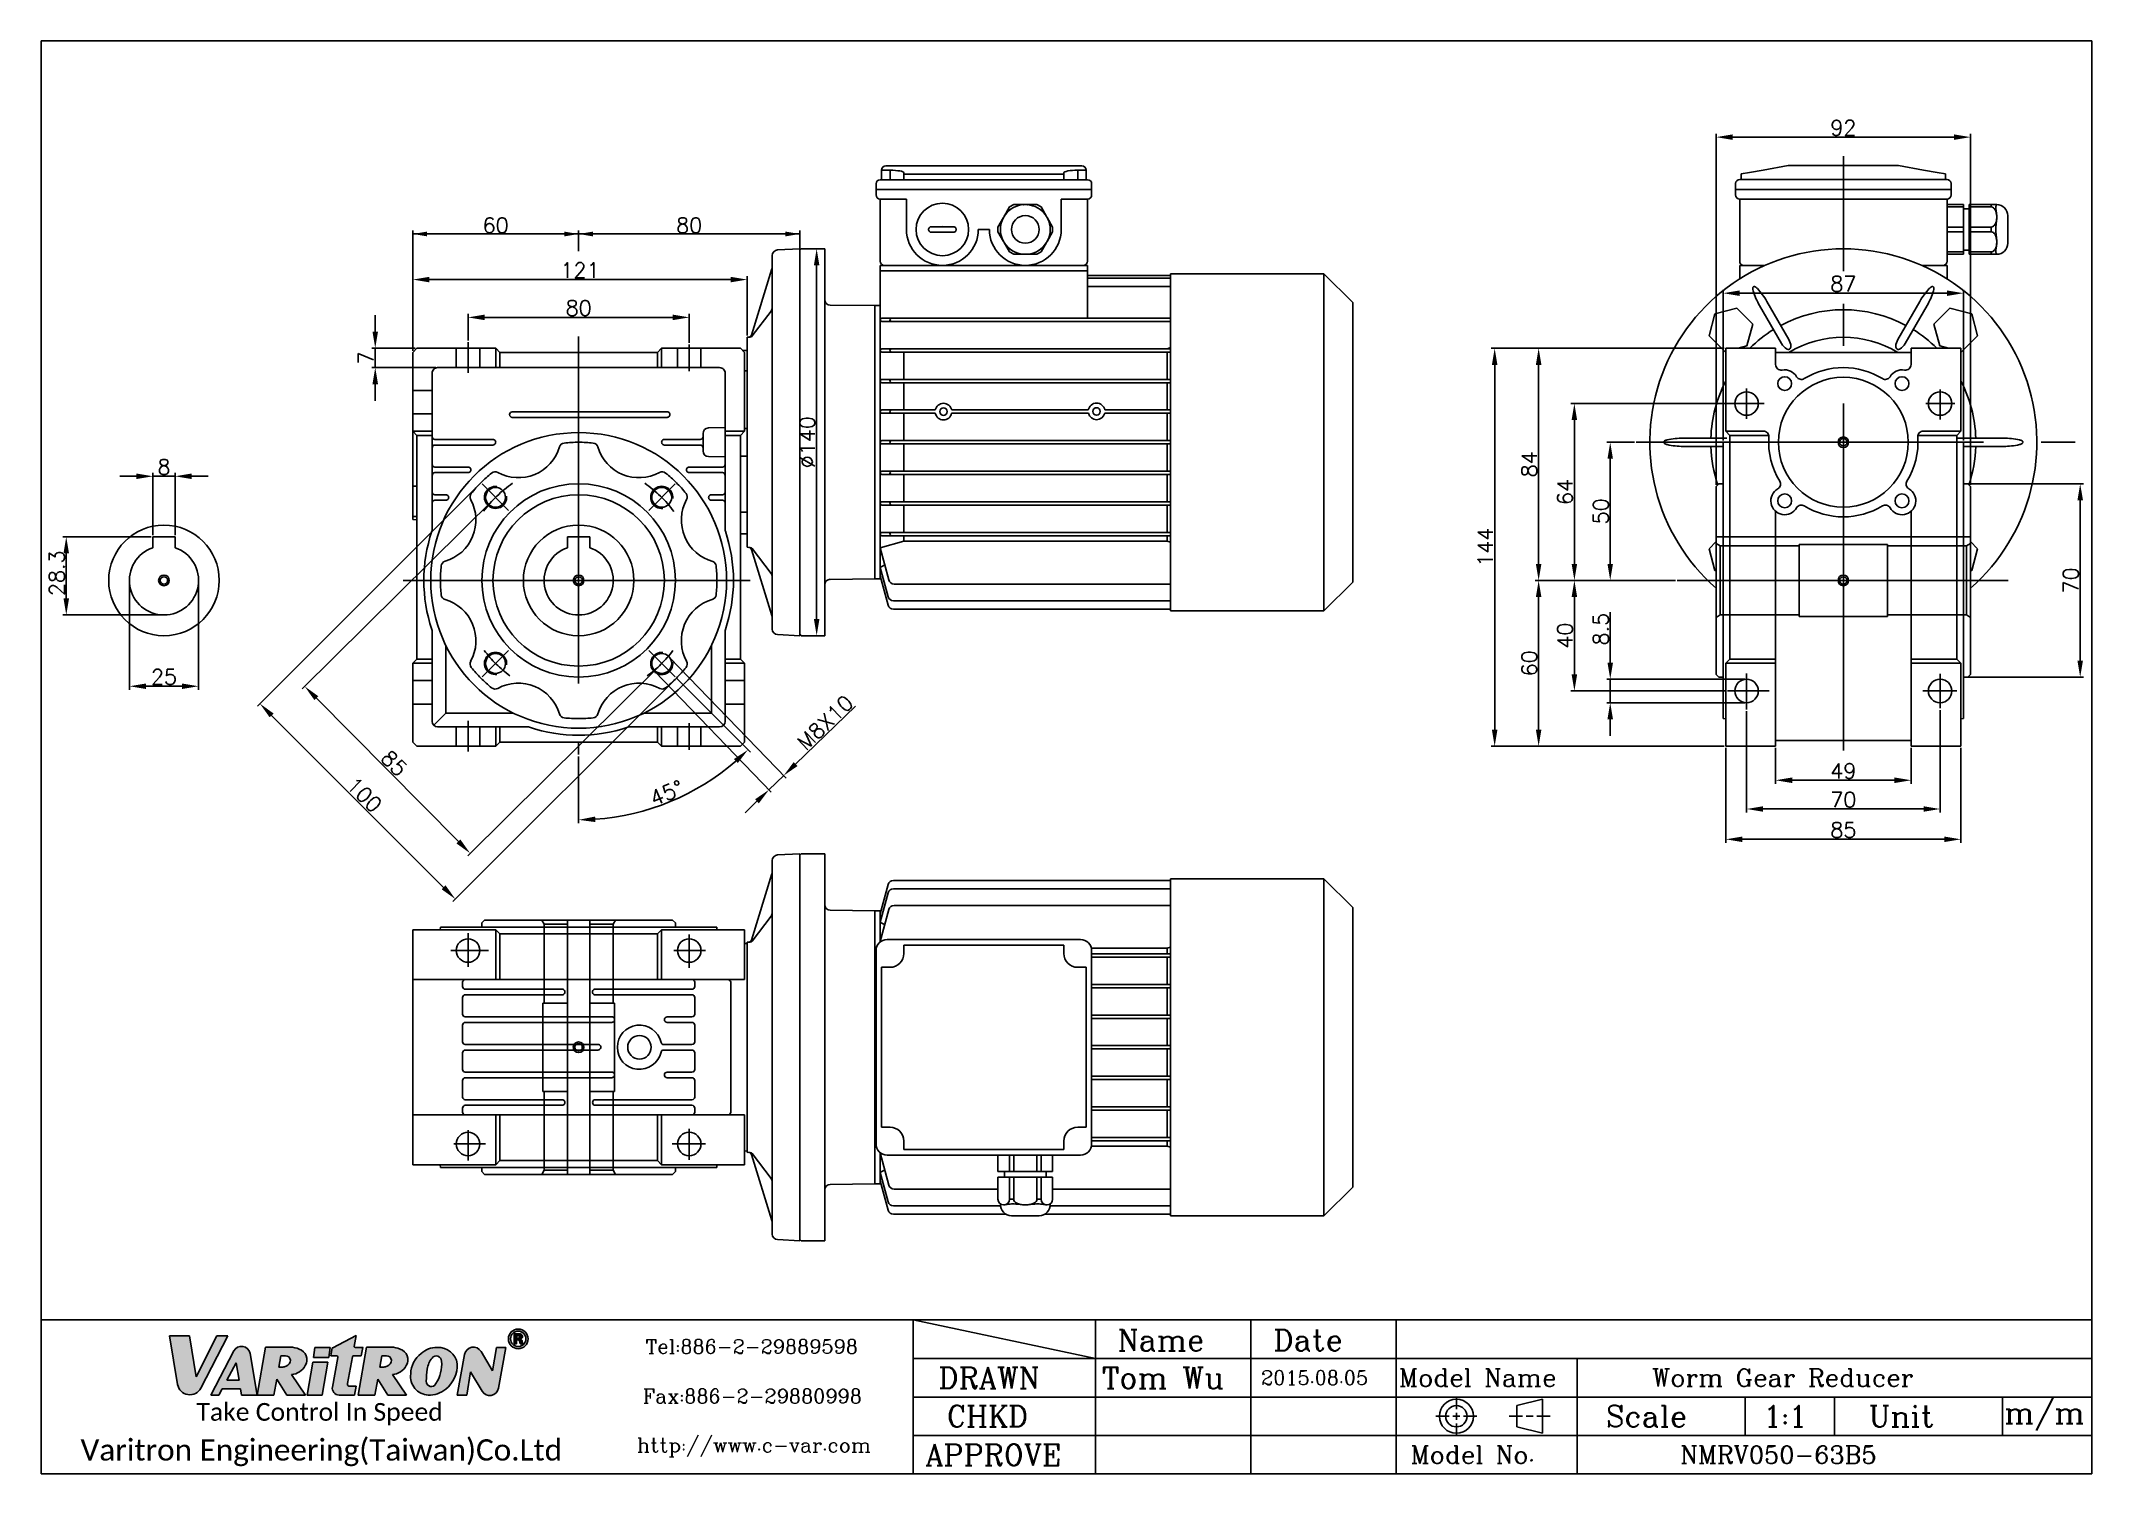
# Paper-space layout 'Varitron' of a CAD drawing. Header units: millimetres. Extents: x 3 to 292, y 3 to 205.
# The model-space entities are those that its viewports show. They can reach past a viewport. Long polylines and large blocks are cut down to what shows.
import ezdxf

# ---------------------------------------------------------------- set-up
doc = ezdxf.new("R2010")
doc.units = ezdxf.units.MM
for name, pattern in [('CEN10', [12.1, 3, -1, 0.1, -1, 7]), ('CENTER2', [28.575, 19.05, -3.175, 3.175, -3.175]), ('CONTINUA', [0])]:
    doc.linetypes.add(name, pattern=pattern)
for name, color, linetype in [('HOLLOW SHAFT', 4, 'CONTINUA'), ('MAIN', 7, 'Continuous'), ('MOTOR', 3, 'CONTINUA'), ('PAM', 1, 'CONTINUA'), ('RV', 1, 'CONTINUA'), ('T BOX', 7, 'CONTINUA')]:
    doc.layers.add(name, color=color, linetype=linetype)
doc.styles.add('CHINA', font='romanc.shx', dxfattribs={"bigfont": 'china.shx'})
doc.styles.add('dd', font='swissc.ttf', dxfattribs={"height": 4})
doc.styles.get("Standard").update_dxf_attribs({"font": 'txt.shx', "bigfont": 'chineset.shx'})
doc.dimstyles.new('ISO-25', dxfattribs={"dimtxt": 2.5, "dimasz": 2.5, "dimexe": 1.25, "dimexo": 0.625, "dimtad": 1, "dimtxsty": 'Standard', "dimcen": 2.5, "dimadec": 0, "dimazin": 0, "dimtfac": 1, "dimtmove": 0, "dimatfit": 3, "dimfxl": 1, "dimarcsym": 0})

psp = doc.layouts.new('Varitron')

# ---------------------------------------------------------------- texts
at = {"color": 0, "char_height": 2.5, "attachment_point": 4, "style": 'CHINA'}
for s, insert in [('{\\W6.1484; }Worm Gear Reducer', (219.43, 16.57)), ('{\\W8.48173; }NMRV050-63B5', (219.43, 5.71))]:
    psp.add_mtext_dynamic_manual_height_columns(s, width=72.5277, gutter_width=15, heights=[0], dxfattribs=dict(at, insert=insert))

msp = doc.modelspace()

# ---------------------------------------------------------------- texts
at = {"char_height": 5.5, "attachment_point": 5}
for s, insert in [('60', (938.616, -775.109)), ('80', (1008.616, -775.109))]:
    msp.add_mtext(s, dxfattribs=dict(at, insert=insert))

# ---------------------------------------------------------------- blocks, each defined once
blk = doc.blocks.new('LOGO')
at = {"layer": 'MAIN'}
h = blk.add_hatch(color=256, dxfattribs=at)
h.dxf.hatch_style = 1
h.paths.add_polyline_path([(-31.9, 7.87), (-36.33, 7.87), (-34.55, -3.02, 0.723139), (-29.3, -3.85), (-23.27, 7.87), (-25.7, 7.87), (-30.36, -1.32)])
h.paths.add_polyline_path([(-18.26, 3.91, 0.715672), (-21.91, 4.48), (-27.11, -5.42), (-25.24, -5.42), (-24.5, -4.04), (-20.41, -4.04), (-20.17, -5.42), (-16.64, -5.42), (-16.64, -5.37)])
h.paths.add_polyline_path([(-20.73, -2.11), (-23.47, -2.11), (-21.4, 1.8)], flags=16)
h.paths.add_polyline_path([(-9.22, 5.34, -0.101008), (-7.23, 4.88, -0.485383), (-5.84, 1.21, -0.25631), (-8.96, -0.82), (-5.79, -5.42), (-9.97, -5.42), (-12.26, -1.89), (-12.9, -5.42), (-16.64, -5.42), (-14.82, 5.34), (-9.23, 5.34, -0.048854)])
h.paths.add_polyline_path([(-11.77, 0.86), (-11.32, 3.39), (-10.36, 3.39, -0.37603), (-9.15, 2.42, -0.300882), (-10.16, 1.03, -0.004994), (-10.87, 0.86)], flags=16)
h.paths.add_polyline_path([(-0.27, 5.25), (-3.72, 5.25), (-3.99, 3.03), (-0.56, 3.03)])
h.paths.add_polyline_path([(-0.8, 1.96), (-4.13, 1.96), (-5.44, -5.42), (-2.09, -5.42)])
h.paths.add_polyline_path([(5.02, 3.39), (6.68, 3.39), (7.11, 5.28), (5.36, 5.28, -0.468572), (5.17, 5.52), (5.61, 7.94), (0.35, 5.19), (0.21, 5.19), (-0.12, 3.39), (1.15, 3.39, -0.467655), (1.45, 3.04), (0.24, -3.62, 0.467655), (1.75, -5.42), (5.23, -5.42), (5.58, -3.45), (4.12, -3.45, -0.468572), (3.62, -2.86), (4.73, 3.15, -0.361867)])
h.paths.add_polyline_path([(13.47, 5.34, -0.101008), (15.46, 4.88, -0.485383), (16.85, 1.21, -0.25631), (13.73, -0.82), (16.9, -5.42), (12.72, -5.42), (10.43, -1.89), (9.79, -5.42), (6.04, -5.42), (7.87, 5.34), (13.45, 5.34, -0.048854)])
h.paths.add_polyline_path([(11.37, 3.39), (12.33, 3.39, -0.37603), (13.54, 2.42, -0.300882), (12.53, 1.03, -0.004994), (11.81, 0.86), (10.92, 0.86)], flags=16)
h.paths.add_polyline_path([(23.8, 5.25, 0.204682), (20.19, 3.89, 0.231401), (17.85, -0.67, 0.44313), (21.73, -5.43, 0.188003), (25.71, -4.1, 0.237786), (28.31, 1.63, 0.392764)])
h.paths.add_polyline_path([(22.63, 2.88, -0.719503), (24.77, 2.17, -0.157339), (23.51, -2.85, -0.838218), (21.35, -2.28, -0.028742), (21.57, 0.42, -0.147871)], flags=16)
h.paths.add_polyline_path([(33.64, 4.35, 0.692867), (29.95, 3.69), (28.28, -5.42), (30.44, -5.42), (31.31, -0.2), (33.87, -4.56, 0.695467), (37.57, -3.9), (39.23, 5.24), (37.11, 5.24), (36.22, 0.01)])
h.paths.add_polyline_path([(44.2, 7.2, 1), (39.79, 7.2, 1)])
h.paths.add_polyline_path([(40.27, 7.2, -1), (43.73, 7.2, -1)], flags=16)
h.paths.add_polyline_path([(43.02, 6.09), (42.45, 6.09), (42.37, 6.48, 0.240145), (42, 6.96), (41.64, 6.96), (41.64, 6.09), (41.06, 6.09), (41.06, 8.31), (42.43, 8.31, -0.388995), (42.97, 7.72, -0.359906), (42.47, 7.14, -0.296116), (42.9, 6.7)], flags=0)
h.paths.add_polyline_path([(42.12, 7.36), (41.64, 7.36), (41.64, 7.9), (42.12, 7.9, -1)], flags=0)
h.paths.add_polyline_path([(42.97, 7.72, 0.388995), (42.43, 8.31), (41.06, 8.31), (41.06, 6.09), (41.64, 6.09), (41.64, 6.96), (42, 6.96, -0.240145), (42.37, 6.48), (42.45, 6.09), (43.02, 6.09), (42.9, 6.7, 0.296116), (42.47, 7.14, 0.359906)], flags=0)
h = blk.add_hatch(color=256, dxfattribs=at)
h.dxf.hatch_style = 1
h.paths.add_polyline_path([(42.97, 7.72, 0.440014), (42.33, 8.31), (41.06, 8.31), (41.06, 6.09), (41.64, 6.09), (41.64, 6.96), (42, 6.96, -0.240145), (42.37, 6.48), (42.45, 6.09), (43.02, 6.09), (42.9, 6.7, 0.408138), (42.24, 7.14, 0.469111)])
h.paths.add_polyline_path([(42.12, 7.36), (41.64, 7.36), (41.64, 7.9), (42.12, 7.9, -1)], flags=16)
for p, q in [((-36.33, 7.87), (-31.9, 7.87)), ((-36.33, 7.87), (-34.55, -3.02)), ((-31.9, 7.87), (-30.36, -1.32)), ((-25.7, 7.87), (-30.36, -1.32)), ((-23.27, 7.87), (-29.3, -3.85)), ((-25.7, 7.87), (-23.27, 7.87)), ((-16.64, -5.42), (-14.82, 5.34)), ((-14.82, 5.34), (-9.23, 5.34)), ((0.21, 5.19), (-0.12, 3.39)), ((0.21, 5.19), (0.35, 5.19)), ((5.61, 7.94), (0.35, 5.19)), ((5.17, 5.52), (5.61, 7.94)), ((5.36, 5.28), (7.12, 5.28)), ((6.04, -5.42), (7.87, 5.34)), ((6.68, 3.39), (7.11, 5.28)), ((7.87, 5.34), (13.45, 5.34)), ((37.11, 5.24), (36.22, 0.01)), ((37.11, 5.24), (39.23, 5.24)), ((39.23, 5.24), (37.57, -3.9)), ((41.06, 8.31), (41.06, 6.09)), ((42.43, 8.31), (41.06, 8.31)), ((41.06, 6.09), (41.64, 6.09)), ((41.64, 7.36), (41.64, 7.9)), ((41.64, 7.9), (42.12, 7.9)), ((41.64, 7.36), (42.12, 7.36)), ((41.64, 6.09), (41.64, 6.96)), ((41.64, 6.96), (42, 6.96)), ((42.37, 6.48), (42.45, 6.09)), ((42.45, 6.09), (43.02, 6.09)), ((43.02, 6.09), (42.9, 6.7)), ((-27.11, -5.42), (-21.91, 4.48)), ((-21.4, 1.8), (-23.47, -2.11)), ((-21.4, 1.8), (-20.73, -2.11)), ((-16.63, -5.42), (-18.26, 3.91)), ((-11.32, 3.39), (-11.77, 0.86)), ((-11.77, 0.86), (-10.87, 0.86)), ((-11.32, 3.39), (-10.26, 3.39)), ((-0.12, 3.39), (1.15, 3.39)), ((1.45, 3.04), (0.24, -3.62)), ((4.73, 3.15), (3.62, -2.86)), ((5.02, 3.39), (6.68, 3.39)), ((11.37, 3.39), (10.92, 0.86)), ((10.92, 0.86), (11.81, 0.86)), ((11.37, 3.39), (12.43, 3.39)), ((28.28, -5.42), (29.95, 3.69)), ((33.64, 4.35), (36.22, 0.01)), ((-24.5, -4.04), (-25.24, -5.42)), ((-24.5, -4.04), (-20.41, -4.04)), ((-23.47, -2.11), (-20.73, -2.11)), ((-20.41, -4.04), (-20.17, -5.42)), ((-12.26, -1.89), (-12.9, -5.42)), ((-12.26, -1.89), (-9.97, -5.42)), ((-8.96, -0.82), (-5.79, -5.42)), ((5.58, -3.45), (4.12, -3.45)), ((5.58, -3.45), (5.23, -5.42)), ((10.43, -1.89), (9.79, -5.42)), ((10.43, -1.89), (12.72, -5.42)), ((13.73, -0.82), (16.9, -5.42)), ((31.31, -0.2), (30.44, -5.42)), ((31.31, -0.2), (33.87, -4.56)), ((-27.11, -5.42), (-25.24, -5.42)), ((-20.17, -5.42), (-16.63, -5.42)), ((-16.64, -5.42), (-12.9, -5.42)), ((-9.97, -5.42), (-5.79, -5.42)), ((5.23, -5.42), (1.75, -5.42)), ((6.04, -5.42), (9.79, -5.42)), ((12.72, -5.42), (16.9, -5.42)), ((28.28, -5.42), (30.44, -5.42))]:
    blk.add_line(p, q, dxfattribs=at)
for points in [[(-3.72, 5.25), (-0.27, 5.25), (-0.56, 3.03), (-3.99, 3.03)], [(-4.13, 1.96), (-0.8, 1.96), (-2.09, -5.42), (-5.44, -5.42)]]:
    blk.add_lwpolyline(points, close=True, dxfattribs=at)
for radius in [2.21, 1.73]:
    blk.add_circle((42, 7.2), radius, dxfattribs=at)
for centre, radius, start, end in [((-20.18, 3.57), 1.95, 9.9517, 152.3127), ((-9.23, 5.24), 0.1, 78.8123, 90), ((-9.36, 0.24), 5.11, 65.3576, 88.4287), ((-7.98, 2.5), 2.5, 328.8514, 72.416), ((5.36, 5.48), 0.2, 169.5741, 270), ((13.45, 5.24), 0.1, 78.8123, 90), ((13.33, 0.24), 5.11, 65.3576, 88.4287), ((14.71, 2.5), 2.5, 328.8514, 72.416), ((23.59, 0.35), 4.91, 87.6358, 133.7712), ((23.8, 5.35), 0.1, 267.6358, 274.0094), ((24.1, 1.01), 4.25, 8.3119, 94.0094), ((31.92, 3.33), 2, 30.7326, 169.5998), ((41.72, 6.36), 0.663, 11.2245, 65.2387), ((42.12, 7.63), 0.271, 270, 90), ((42.38, 7.72), 0.593, 359.9882, 85.0112), ((42.37, 7.73), 0.605, 279.4564, 358.6328), ((42.35, 6.58), 0.567, 11.3868, 77.3662), ((-19.13, 36.96), 37.03, 282.8757, 284.0203), ((-10.31, 2.21), 1.18, 10.0381, 92.4692), ((-10.7, 2.49), 1.55, 290.5118, 357.4942), ((-9.25, 3.03), 3.86, 274.2387, 331.7427), ((1.15, 3.09), 0.3, 349.7464, 90), ((5.02, 3.09), 0.3, 90, 169.5741), ((3.56, 36.96), 37.03, 282.8757, 284.0203), ((12.38, 2.21), 1.18, 10.0381, 92.4692), ((11.99, 2.49), 1.55, 290.5118, 357.4942), ((13.44, 3.03), 3.86, 274.2387, 331.7427), ((23.69, -0.78), 5.84, 126.8748, 178.8685), ((20.13, 3.97), 0.1, 306.8748, 313.7712), ((44.89, -2.85), 23.55, 172.0234, 178.6089), ((26.16, -0.12), 4.62, 139.6897, 173.3356), ((23.58, 2.16), 1.19, 0.2111, 143.1516), ((16.38, 1.62), 8.42, 327.992, 3.7582), ((21.33, 1.34), 6.99, 308.805, 2.3079), ((-31.79, -2.57), 2.8, 189.3058, 332.7944), ((1.75, -3.89), 1.53, 169.7464, 270), ((4.12, -2.95), 0.5, 169.5741, 270), ((21.95, -1.29), 4.14, 171.5218, 268.0019), ((17.75, -0.67), 0.1, 351.5218, 358.8685), ((22.48, -2.37), 1.14, 175.3162, 335.1975), ((22.02, 0.34), 5.77, 267.1684, 309.7585), ((35.6, -3.55), 2, 210.4521, 349.7216)]:
    blk.add_arc(centre, radius, start, end, dxfattribs=at)
blk = doc.blocks.new('圖框')
at = {"color": 0}
for p, q in [((0, 201.96), (0, 0)), ((288.95, 201.96), (0, 201.96)), ((288.95, 201.96), (288.95, 0)), ((0, 21.71), (148.58, 21.71)), ((0, 21.71), (288.95, 21.71)), ((122.86, 21.71), (148.58, 16.28)), ((170.46, 21.71), (190.91, 21.71)), ((202.7, 21.71), (243.27, 21.71)), ((243, 21.71), (262.9, 21.71)), ((122.86, 10.85), (288.95, 10.85)), ((0, 0), (288.95, 0))]:
    blk.add_line(p, q, dxfattribs=at)
for p, q in [((122.86, 21.71), (122.86, 0)), ((170.46, 21.71), (148.58, 21.71)), ((148.58, 21.71), (148.58, 0)), ((170.46, 21.71), (170.46, 0)), ((190.91, 21.71), (202.7, 21.71)), ((190.91, 0), (190.91, 21.71)), ((243.27, 21.71), (243, 21.71)), ((262.9, 21.71), (271.09, 21.71)), ((288.95, 16.28), (122.86, 16.28)), ((216.43, 10.85), (216.43, 16.28)), ((199.41, 9.14), (199.41, 10.85)), ((207.92, 9.64), (211.53, 10.54)), ((207.92, 6.64), (207.92, 9.64)), ((211.53, 10.54), (211.53, 5.74)), ((216.43, 5.43), (216.43, 10.85)), ((240.09, 5.43), (240.09, 10.85)), ((252.69, 5.43), (252.69, 10.85)), ((276.35, 5.43), (276.35, 10.85)), ((198.41, 8.14), (196.51, 8.14)), ((198.91, 8.14), (199.91, 8.14)), ((199.41, 7.64), (199.41, 8.64)), ((199.41, 7.14), (199.41, 5.43)), ((200.41, 8.14), (202.31, 8.14)), ((208.72, 8.14), (206.82, 8.14)), ((211.53, 5.74), (207.92, 6.64)), ((209.22, 8.14), (210.22, 8.14)), ((210.72, 8.14), (212.62, 8.14)), ((288.95, 5.43), (122.86, 5.43)), ((216.43, 5.43), (216.43, 0))]:
    blk.add_line(p, q)
for radius in [2.4, 1.5]:
    blk.add_circle((199.41, 8.14), radius)
at = {"layer": 'MAIN', "xscale": 0.6269999999999999, "yscale": 0.6269999999999999, "zscale": 0.6269999999999999}
blk.add_blockref('LOGO', (40.9, 14.53), dxfattribs=at)
for s, width, gutter_width, insert, char_height, attachment_point, style in [('{\\W1.50377; }Name', 21.8798, 15, (148.58, 18.87), 3, 4, 'CHINA'), ('{\\W1.95615; }Date', 21.8798, 20, (169.61, 20.38), 3, 1, 'CHINA'), ('{\\Fromanc,china|c136;\\W1.69; \\W1;Tel:886-2-29889598}', 39.7124, 20, (82.86, 17.96), 2, 4, 'dd'), ('{\\W1.73906; }DRAWN', 25.7201, 15, (122.86, 13.57), 3, 4, 'CHINA'), ('{\\W0.43235; }Tom Wu', 21.8798, 15, (148.58, 13.57), 3, 4, 'CHINA'), ('{\\W1.04042; }2015.08.05', 20.4474, 20, (170.46, 13.57), 2, 4, 'CHINA'), ('{\\W0.202296; }Model Name', 25.6543, 20, (190.91, 13.57), 2.5, 4, 'CHINA'), ('{\\Fromanc,china|c136;\\W1.4042; \\W1;Fax:886-2-29880998}', 39.6166, 20, (82.86, 10.98), 2, 4, 'dd'), ('{\\W2.30067; }\u3000{\\fCalibri|b0|i0|c0|p34;Take Control In Speed}', 49.2861, 20, (15.58, 8.44), 2.5, 4, 'CHINA'), ('{\\W2.31049; }CHKD', 25.7201, 15, (122.86, 8.14), 3, 4, 'CHINA'), ('{\\W1.96769; }Scale', 23.6633, 20, (216.43, 8.14), 3, 4, 'CHINA'), ('{\\W1.24295; }1:1', 12.6006, 20, (240.09, 8.14), 3, 4, 'CHINA'), ('{\\W2.32483; }Unit', 23.6633, 20, (252.69, 8.14), 3, 4, 'CHINA'), ('{\\W0.100096; }m/m', 12.6006, 15, (276.35, 8.14), 3, 4, 'CHINA'), ('{\\fCalibri|b0|i0|c0|p34;\\W4.613; \\W1;Varitron Engineering(Taiwan)Co.Ltd}', 78.0085, 15, (0.69, 2.99), 3, 4, 'CHINA'), ('{\\Fromanc,china|c136;\\W0.78571; \\W1;http://www.c-var.com}', 40, 20, (82.86, 3.74), 2, 4, 'dd'), ('{\\W0.834304; }APPROVE', 25.7201, 15, (122.86, 2.71), 3, 4, 'CHINA'), ('{\\W1.19881; }Model No.', 25.5179, 15, (190.91, 2.71), 2.5, 4, 'CHINA')]:
    blk.add_mtext_dynamic_manual_height_columns(s, width=width, gutter_width=gutter_width, heights=[0], dxfattribs=dict(insert=insert, char_height=char_height, attachment_point=attachment_point, style=style))
blk = doc.blocks.new('*D221')
at = {"lineweight": -2}
for p, q in [((928.63, -816.79), (928.63, -807.16)), ((934.63, -808.41), (1002.63, -808.41)), ((1008.63, -817.62), (1008.63, -807.16))]:
    blk.add_line(p, q, dxfattribs=at)
for points in [[(934.63, -807.41), (934.63, -809.41), (928.63, -808.41)], [(1002.63, -807.41), (1002.63, -809.41), (1008.63, -808.41)]]:
    blk.add_solid(points)
at = {"layer": 'Defpoints', "color": 0}
for p in [(1008.63, -808.41), (928.63, -817.42), (1008.63, -818.24)]:
    blk.add_point(p, dxfattribs=at)
at = {"insert": (968.63, -805.04), "char_height": 5.5, "attachment_point": 5}
blk.add_mtext('80', dxfattribs=at)
blk = doc.blocks.new('*D222')
at = {"lineweight": -2}
for p, q in [((908.62, -820.47), (908.62, -793.48)), ((1029.62, -814.97), (1029.62, -793.48)), ((1023.62, -794.73), (914.62, -794.73))]:
    blk.add_line(p, q, dxfattribs=at)
for points in [[(914.62, -793.73), (914.62, -795.73), (908.62, -794.73)], [(1023.62, -793.73), (1023.62, -795.73), (1029.62, -794.73)]]:
    blk.add_solid(points)
at = {"layer": 'Defpoints', "color": 0}
for p in [(908.62, -794.73), (1029.62, -815.59), (908.62, -821.09)]:
    blk.add_point(p, dxfattribs=at)
at = {"insert": (969.12, -791.35), "char_height": 5.5, "attachment_point": 5}
blk.add_mtext('121', dxfattribs=at)
blk = doc.blocks.new('*D223')
at = {"lineweight": -2}
for p, q in [((895.04, -813.59), (895.04, -807.59)), ((909.49, -819.59), (893.79, -819.59)), ((895.04, -826.59), (895.04, -819.59)), ((916.99, -826.59), (893.79, -826.59)), ((895.04, -832.59), (895.04, -838.59))]:
    blk.add_line(p, q, dxfattribs=at)
for points in [[(894.04, -813.59), (896.04, -813.59), (895.04, -819.59)], [(894.04, -832.59), (896.04, -832.59), (895.04, -826.59)]]:
    blk.add_solid(points)
at = {"layer": 'Defpoints', "color": 0}
for p in [(895.04, -819.59), (910.12, -819.59), (917.62, -826.59)]:
    blk.add_point(p, dxfattribs=at)
at = {"insert": (891.66, -823.09), "char_height": 5.5, "attachment_point": 5, "rotation": 90}
blk.add_mtext('7', dxfattribs=at)
blk = doc.blocks.new('*D224')
at = {"lineweight": -2}
for p, q in [((938.12, -873.98), (868.65, -942.83)), ((997.95, -934.35), (928.48, -1003.21)), ((873.76, -946.22), (925.14, -998.06))]:
    blk.add_line(p, q, dxfattribs=at)
for points in [[(874.47, -945.51), (873.05, -946.92), (869.53, -941.95)], [(925.85, -997.36), (924.43, -998.77), (929.37, -1002.33)]]:
    blk.add_solid(points)
at = {"layer": 'Defpoints', "color": 0}
for p in [(938.56, -873.54), (998.4, -933.91), (929.37, -1002.33)]:
    blk.add_point(p, dxfattribs=at)
at = {"insert": (901.85, -969.76), "char_height": 5.5, "attachment_point": 5, "rotation": 314.74311}
blk.add_mtext('85', dxfattribs=at)
blk = doc.blocks.new('*D225')
at = {"lineweight": -2}
for p, q in [((932.82, -868.68), (852.42, -949.08)), ((1003.53, -939.39), (923.13, -1019.79)), ((857.55, -952.43), (919.77, -1014.66))]:
    blk.add_line(p, q, dxfattribs=at)
for points in [[(858.26, -951.73), (856.84, -953.14), (853.31, -948.19)], [(920.48, -1013.95), (919.07, -1015.37), (924.02, -1018.9)]]:
    blk.add_solid(points)
at = {"layer": 'Defpoints', "color": 0}
for p in [(933.26, -868.24), (1003.97, -938.95), (924.02, -1018.9)]:
    blk.add_point(p, dxfattribs=at)
at = {"insert": (891.05, -981.16), "char_height": 5.5, "attachment_point": 5, "rotation": 314.99996}
blk.add_mtext('100', dxfattribs=at)
blk = doc.blocks.new('*D226')
at = {"lineweight": -2}
for p, q in [((1003.96, -938.94), (1030.76, -965.74)), ((968.62, -967.25), (968.62, -991.48))]:
    blk.add_line(p, q, dxfattribs=at)
blk.add_arc((968.62, -903.59), 86.64, 273.96859, 311.03142, dxfattribs=at)
for points in [[(1024.81, -968.22), (1026.18, -969.68), (1029.88, -964.86)], [(974.65, -991.03), (974.58, -989.03), (968.62, -990.23)]]:
    blk.add_solid(points)
at = {"layer": 'Defpoints', "color": 0}
for p in [(968.62, -815.34), (993.95, -928.93), (1003.52, -938.5), (968.62, -966.62), (991.04, -987.28)]:
    blk.add_point(p, dxfattribs=at)
at = {"insert": (1000.48, -980.52), "char_height": 5.5, "attachment_point": 5, "rotation": 22.50001}
blk.add_mtext('45°', dxfattribs=at)
blk = doc.blocks.new('*D227')
at = {"lineweight": -2}
for p, q in [((1001.54, -931.44), (1043.66, -975.1)), ((996.19, -936.6), (1038.31, -980.25)), ((1047.11, -970.03), (1068.82, -949.09)), ((1037.45, -979.35), (1042.79, -974.2)), ((1033.13, -983.52), (1028.81, -987.69))]:
    blk.add_line(p, q, dxfattribs=at)
for points in [[(1046.41, -969.31), (1047.8, -970.75), (1042.79, -974.2)], [(1032.43, -982.8), (1033.82, -984.24), (1037.45, -979.35)]]:
    blk.add_solid(points)
at = {"layer": 'Defpoints', "color": 0}
for p in [(1001.1, -930.99), (995.76, -936.15), (1042.79, -974.2)]:
    blk.add_point(p, dxfattribs=at)
at = {"insert": (1057.78, -955.05), "char_height": 5.5, "attachment_point": 5, "rotation": 43.97365}
blk.add_mtext('M8X10', dxfattribs=at)
blk = doc.blocks.new('*D228')
at = {"lineweight": -2}
for p, q in [((1382.59, -852.97), (1382.59, -798.41)), ((1388.59, -799.66), (1463.59, -799.66)), ((1469.59, -852.97), (1469.59, -798.41))]:
    blk.add_line(p, q, dxfattribs=at)
for points in [[(1388.59, -798.66), (1388.59, -800.66), (1382.59, -799.66)], [(1463.59, -798.66), (1463.59, -800.66), (1469.59, -799.66)]]:
    blk.add_solid(points)
at = {"layer": 'Defpoints', "color": 0}
for p in [(1469.59, -799.66), (1382.59, -853.59), (1469.59, -853.59)]:
    blk.add_point(p, dxfattribs=at)
at = {"insert": (1426.09, -796.28), "char_height": 5.5, "attachment_point": 5}
blk.add_mtext('87', dxfattribs=at)
blk = doc.blocks.new('*D229')
at = {"lineweight": -2}
for p, q in [((1380.09, -868.97), (1380.09, -741.94)), ((1386.09, -743.19), (1466.09, -743.19)), ((1472.09, -868.97), (1472.09, -741.94))]:
    blk.add_line(p, q, dxfattribs=at)
for points in [[(1386.09, -742.19), (1386.09, -744.19), (1380.09, -743.19)], [(1466.09, -742.19), (1466.09, -744.19), (1472.09, -743.19)]]:
    blk.add_solid(points)
at = {"layer": 'Defpoints', "color": 0}
for p in [(1472.09, -743.19), (1380.09, -869.59), (1472.09, -869.59)]:
    blk.add_point(p, dxfattribs=at)
at = {"insert": (1426.09, -739.82), "char_height": 5.5, "attachment_point": 5}
blk.add_mtext('92', dxfattribs=at)
blk = doc.blocks.new('*D230')
at = {"lineweight": -2}
for p, q in [((1391.09, -950.93), (1391.09, -987.55)), ((1461.09, -950.5), (1461.09, -987.55)), ((1397.09, -986.3), (1455.09, -986.3))]:
    blk.add_line(p, q, dxfattribs=at)
for points in [[(1397.09, -985.3), (1397.09, -987.3), (1391.09, -986.3)], [(1455.09, -985.3), (1455.09, -987.3), (1461.09, -986.3)]]:
    blk.add_solid(points)
at = {"layer": 'Defpoints', "color": 0}
for p in [(1391.09, -950.31), (1461.09, -949.87), (1461.09, -986.3)]:
    blk.add_point(p, dxfattribs=at)
at = {"insert": (1426.09, -982.92), "char_height": 5.5, "attachment_point": 5}
blk.add_mtext('70', dxfattribs=at)
blk = doc.blocks.new('*D231')
at = {"lineweight": -2}
for p, q in [((1401.59, -964.22), (1401.59, -977.15)), ((1450.59, -964.22), (1450.59, -977.15)), ((1407.59, -975.9), (1444.59, -975.9))]:
    blk.add_line(p, q, dxfattribs=at)
for points in [[(1407.59, -974.9), (1407.59, -976.9), (1401.59, -975.9)], [(1444.59, -974.9), (1444.59, -976.9), (1450.59, -975.9)]]:
    blk.add_solid(points)
at = {"layer": 'Defpoints', "color": 0}
for p in [(1401.59, -963.59), (1450.59, -963.59), (1450.59, -975.9)]:
    blk.add_point(p, dxfattribs=at)
at = {"insert": (1426.09, -972.53), "char_height": 5.5, "attachment_point": 5}
blk.add_mtext('49', dxfattribs=at)
blk = doc.blocks.new('*D232')
at = {"lineweight": -2}
for p, q in [((1383.59, -964.22), (1383.59, -998.51)), ((1468.59, -964.22), (1468.59, -998.51)), ((1389.59, -997.26), (1462.59, -997.26))]:
    blk.add_line(p, q, dxfattribs=at)
for points in [[(1389.59, -996.26), (1389.59, -998.26), (1383.59, -997.26)], [(1462.59, -996.26), (1462.59, -998.26), (1468.59, -997.26)]]:
    blk.add_solid(points)
at = {"layer": 'Defpoints', "color": 0}
for p in [(1383.59, -963.59), (1468.59, -963.59), (1468.59, -997.26)]:
    blk.add_point(p, dxfattribs=at)
at = {"insert": (1426.09, -993.89), "char_height": 5.5, "attachment_point": 5}
blk.add_mtext('85', dxfattribs=at)
blk = doc.blocks.new('*D233')
at = {"lineweight": -2}
for p, q in [((1350.53, -853.59), (1340.52, -853.59)), ((1341.77, -859.59), (1341.77, -897.59)), ((1365.32, -903.59), (1340.52, -903.59))]:
    blk.add_line(p, q, dxfattribs=at)
for points in [[(1340.77, -859.59), (1342.77, -859.59), (1341.77, -853.59)], [(1340.77, -897.59), (1342.77, -897.59), (1341.77, -903.59)]]:
    blk.add_solid(points)
at = {"layer": 'Defpoints', "color": 0}
for p in [(1351.16, -853.59), (1341.77, -903.59), (1365.94, -903.59)]:
    blk.add_point(p, dxfattribs=at)
at = {"insert": (1338.39, -878.59), "char_height": 5.5, "attachment_point": 5, "rotation": 90}
blk.add_mtext('50', dxfattribs=at)
blk = doc.blocks.new('*D234')
at = {"lineweight": -2}
for p, q in [((1382.96, -839.59), (1327.55, -839.59)), ((1328.8, -845.59), (1328.8, -897.59)), ((1365.32, -903.59), (1327.55, -903.59))]:
    blk.add_line(p, q, dxfattribs=at)
for points in [[(1327.8, -845.59), (1329.8, -845.59), (1328.8, -839.59)], [(1327.8, -897.59), (1329.8, -897.59), (1328.8, -903.59)]]:
    blk.add_solid(points)
at = {"layer": 'Defpoints', "color": 0}
for p in [(1383.59, -839.59), (1328.8, -903.59), (1365.94, -903.59)]:
    blk.add_point(p, dxfattribs=at)
at = {"insert": (1325.42, -871.59), "char_height": 5.5, "attachment_point": 5, "rotation": 90}
blk.add_mtext('64', dxfattribs=at)
blk = doc.blocks.new('*D235')
at = {"lineweight": -2}
for p, q in [((1365.32, -903.59), (1327.55, -903.59)), ((1328.8, -909.59), (1328.8, -937.59)), ((1383.54, -943.59), (1327.55, -943.59))]:
    blk.add_line(p, q, dxfattribs=at)
for points in [[(1327.8, -909.59), (1329.8, -909.59), (1328.8, -903.59)], [(1327.8, -937.59), (1329.8, -937.59), (1328.8, -943.59)]]:
    blk.add_solid(points)
at = {"layer": 'Defpoints', "color": 0}
for p in [(1365.94, -903.59), (1328.8, -943.59), (1384.17, -943.59)]:
    blk.add_point(p, dxfattribs=at)
at = {"insert": (1325.42, -923.59), "char_height": 5.5, "attachment_point": 5, "rotation": 90}
blk.add_mtext('40', dxfattribs=at)
blk = doc.blocks.new('*D236')
at = {"lineweight": -2}
for p, q in [((1365.32, -903.59), (1314.62, -903.59)), ((1315.87, -909.59), (1315.87, -957.59)), ((1382.96, -963.59), (1314.62, -963.59))]:
    blk.add_line(p, q, dxfattribs=at)
for points in [[(1314.87, -909.59), (1316.87, -909.59), (1315.87, -903.59)], [(1314.87, -957.59), (1316.87, -957.59), (1315.87, -963.59)]]:
    blk.add_solid(points)
at = {"layer": 'Defpoints', "color": 0}
for p in [(1365.94, -903.59), (1315.87, -963.59), (1383.59, -963.59)]:
    blk.add_point(p, dxfattribs=at)
at = {"insert": (1312.5, -933.59), "char_height": 5.5, "attachment_point": 5, "rotation": 90}
blk.add_mtext('60', dxfattribs=at)
blk = doc.blocks.new('*D237')
at = {"lineweight": -2}
for p, q in [((1382.96, -819.59), (1314.62, -819.59)), ((1315.87, -897.59), (1315.87, -825.59)), ((1365.32, -903.59), (1314.62, -903.59))]:
    blk.add_line(p, q, dxfattribs=at)
for points in [[(1314.87, -825.59), (1316.87, -825.59), (1315.87, -819.59)], [(1314.87, -897.59), (1316.87, -897.59), (1315.87, -903.59)]]:
    blk.add_solid(points)
at = {"layer": 'Defpoints', "color": 0}
for p in [(1315.87, -819.59), (1383.59, -819.59), (1365.94, -903.59)]:
    blk.add_point(p, dxfattribs=at)
at = {"insert": (1312.5, -861.59), "char_height": 5.5, "attachment_point": 5, "rotation": 90}
blk.add_mtext('84', dxfattribs=at)
blk = doc.blocks.new('*D238')
at = {"lineweight": -2}
for p, q in [((1382.96, -819.59), (1298.72, -819.59)), ((1299.97, -825.59), (1299.97, -957.59)), ((1382.96, -963.59), (1298.72, -963.59))]:
    blk.add_line(p, q, dxfattribs=at)
for points in [[(1298.97, -825.59), (1300.97, -825.59), (1299.97, -819.59)], [(1298.97, -957.59), (1300.97, -957.59), (1299.97, -963.59)]]:
    blk.add_solid(points)
at = {"layer": 'Defpoints', "color": 0}
for p in [(1383.59, -819.59), (1299.97, -963.59), (1383.59, -963.59)]:
    blk.add_point(p, dxfattribs=at)
at = {"insert": (1296.6, -891.59), "char_height": 5.5, "attachment_point": 5, "rotation": 90}
blk.add_mtext('144', dxfattribs=at)
blk = doc.blocks.new('*D239')
at = {"lineweight": -2}
for p, q in [((1341.77, -933.34), (1341.77, -915.09)), ((1390.46, -939.34), (1340.52, -939.34)), ((1341.77, -947.84), (1341.77, -939.34)), ((1390.46, -947.84), (1340.52, -947.84)), ((1341.77, -953.84), (1341.77, -959.84))]:
    blk.add_line(p, q, dxfattribs=at)
for points in [[(1340.77, -933.34), (1342.77, -933.34), (1341.77, -939.34)], [(1340.77, -953.84), (1342.77, -953.84), (1341.77, -947.84)]]:
    blk.add_solid(points)
at = {"layer": 'Defpoints', "color": 0}
for p in [(1341.77, -939.34), (1391.09, -939.34), (1391.09, -947.84)]:
    blk.add_point(p, dxfattribs=at)
at = {"insert": (1338.39, -921.22), "char_height": 5.5, "attachment_point": 5, "rotation": 90}
blk.add_mtext('8.5', dxfattribs=at)
blk = doc.blocks.new('*D240')
at = {"lineweight": -2}
for p, q in [((1049.24, -783.59), (1055.96, -783.59)), ((1054.71, -789.59), (1054.71, -917.59)), ((1049.24, -923.59), (1055.96, -923.59))]:
    blk.add_line(p, q, dxfattribs=at)
for points in [[(1053.71, -789.59), (1055.71, -789.59), (1054.71, -783.59)], [(1053.71, -917.59), (1055.71, -917.59), (1054.71, -923.59)]]:
    blk.add_solid(points)
at = {"layer": 'Defpoints', "color": 0}
for p in [(1048.62, -783.59), (1048.62, -923.59), (1054.71, -923.59)]:
    blk.add_point(p, dxfattribs=at)
at = {"insert": (1051.33, -853.59), "char_height": 5.5, "attachment_point": 5, "rotation": 90}
blk.add_mtext('%%c140', dxfattribs=at)
blk = doc.blocks.new('*D220')
at = {"lineweight": -2}
for p, q in [((1471.09, -868.59), (1513.02, -868.59)), ((1511.77, -874.59), (1511.77, -932.59)), ((1471.09, -938.59), (1513.02, -938.59))]:
    blk.add_line(p, q, dxfattribs=at)
for points in [[(1510.77, -874.59), (1512.77, -874.59), (1511.77, -868.59)], [(1510.77, -932.59), (1512.77, -932.59), (1511.77, -938.59)]]:
    blk.add_solid(points)
at = {"layer": 'Defpoints', "color": 0}
for p in [(1470.46, -868.59), (1470.46, -938.59), (1511.77, -938.59)]:
    blk.add_point(p, dxfattribs=at)
at = {"insert": (1508.39, -903.59), "char_height": 5.5, "attachment_point": 5, "rotation": 90}
blk.add_mtext('70', dxfattribs=at)
blk = doc.blocks.new('*D242')
at = {"lineweight": -2}
for p, q in [((808.62, -865.91), (802.62, -865.91)), ((814.62, -887.17), (814.62, -864.66)), ((814.62, -865.91), (822.62, -865.91)), ((822.62, -887.17), (822.62, -864.66)), ((828.62, -865.91), (834.62, -865.91))]:
    blk.add_line(p, q, dxfattribs=at)
for points in [[(808.62, -864.91), (808.62, -866.91), (814.62, -865.91)], [(828.62, -864.91), (828.62, -866.91), (822.62, -865.91)]]:
    blk.add_solid(points)
at = {"layer": 'Defpoints', "color": 0}
for p in [(822.62, -865.91), (814.62, -887.79), (822.62, -887.79)]:
    blk.add_point(p, dxfattribs=at)
at = {"insert": (818.62, -862.53), "char_height": 5.5, "attachment_point": 5}
blk.add_mtext('8', dxfattribs=at)
blk = doc.blocks.new('*D244')
at = {"lineweight": -2}
for p, q in [((813.99, -887.79), (782.02, -887.79)), ((783.27, -910.09), (783.27, -893.79)), ((817.99, -916.09), (782.02, -916.09))]:
    blk.add_line(p, q, dxfattribs=at)
for points in [[(782.27, -893.79), (784.27, -893.79), (783.27, -887.79)], [(782.27, -910.09), (784.27, -910.09), (783.27, -916.09)]]:
    blk.add_solid(points)
at = {"layer": 'Defpoints', "color": 0}
for p in [(783.27, -887.79), (814.62, -887.79), (818.62, -916.09)]:
    blk.add_point(p, dxfattribs=at)
at = {"insert": (779.89, -900.99), "char_height": 5.5, "attachment_point": 5, "rotation": 90}
blk.add_mtext('28.3', dxfattribs=at)
blk = doc.blocks.new('*D246')
at = {"lineweight": -2}
for p, q in [((806.12, -904.22), (806.12, -943.13)), ((831.12, -904.22), (831.12, -943.13)), ((812.12, -941.88), (825.12, -941.88))]:
    blk.add_line(p, q, dxfattribs=at)
for points in [[(812.12, -940.88), (812.12, -942.88), (806.12, -941.88)], [(825.12, -940.88), (825.12, -942.88), (831.12, -941.88)]]:
    blk.add_solid(points)
at = {"layer": 'Defpoints', "color": 0}
for p in [(806.12, -903.59), (831.12, -903.59), (831.12, -941.88)]:
    blk.add_point(p, dxfattribs=at)
at = {"insert": (818.62, -938.5), "char_height": 5.5, "attachment_point": 5}
blk.add_mtext('25', dxfattribs=at)

# ---------------------------------------------------------------- dimensions: what is measured, and where the dimension line sits
at = {"color": 0}
for base, p1, p2, picture, middle in [((1472.09, -743.192), (1380.09, -869.593), (1472.09, -869.593), '*D229', (1426.09, -743.192)), ((1469.59, -799.656), (1382.59, -853.593), (1469.59, -853.593), '*D228', (1426.09, -799.656)), ((822.616, -865.91), (814.616, -887.793), (822.616, -887.793), '*D242', (818.616, -865.91)), ((831.116, -941.877), (806.116, -903.593), (831.116, -903.593), '*D246', (818.616, -941.877)), ((1461.09, -986.296), (1391.09, -950.307), (1461.09, -949.871), '*D230', (1426.09, -986.296))]:
    dim = msp.add_linear_dim(base=base, p1=p1, p2=p2, dimstyle='ISO-25', override={"dimtxt": 5.5, "dimasz": 6, "dimdsep": 46, "dimclrd": 256, "dimclre": 256, "dimclrt": 256, "dimatfit": 0, "dimfxl": 1.25}, dxfattribs=at)
    dim.commit()
    dim.dimension.update_dxf_attribs({"geometry": picture, "text_midpoint": middle, "dimtype": 160})
dim = msp.add_linear_dim(base=(1054.708, -923.592), p1=(1048.616, -783.593), p2=(1048.616, -923.592), angle=90, text='%%c140', dimstyle='ISO-25', override={"dimtxt": 5.5, "dimasz": 6, "dimdsep": 46, "dimclrd": 256, "dimclre": 256, "dimclrt": 256, "dimatfit": 0, "dimfxl": 1.25}, dxfattribs=at)
dim.commit()
dim.dimension.update_dxf_attribs({"geometry": '*D240', "text_midpoint": (1051.333, -853.592)})
for base, p1, p2, picture, middle in [((908.616, -794.727), (1029.616, -815.593), (908.616, -821.093), '*D222', (969.116, -791.352)), ((1008.628, -808.412), (928.628, -817.417), (1008.628, -818.241), '*D221', (968.628, -805.037)), ((1468.59, -997.26), (1383.59, -963.593), (1468.59, -963.593), '*D232', (1426.09, -993.885)), ((1450.59, -975.902), (1401.59, -963.593), (1450.59, -963.593), '*D231', (1426.09, -972.527))]:
    dim = msp.add_linear_dim(base=base, p1=p1, p2=p2, dimstyle='ISO-25', override={"dimtxt": 5.5, "dimasz": 6, "dimdsep": 46, "dimclrd": 256, "dimclre": 256, "dimclrt": 256, "dimatfit": 0, "dimfxl": 1.25}, dxfattribs=at)
    dim.commit()
    dim.dimension.update_dxf_attribs({"geometry": picture, "text_midpoint": middle})
for base, p1, p2, picture, middle in [((895.037, -819.593), (917.616, -826.593), (910.116, -819.593), '*D223', (895.037, -823.093)), ((1299.972, -963.593), (1383.59, -819.593), (1383.59, -963.593), '*D238', (1299.972, -891.593)), ((1511.766, -938.593), (1470.465, -868.593), (1470.465, -938.593), '*D220', (1511.766, -903.593)), ((783.266, -887.793), (818.616, -916.093), (814.616, -887.793), '*D244', (783.266, -900.993))]:
    dim = msp.add_linear_dim(base=base, p1=p1, p2=p2, angle=90, dimstyle='ISO-25', override={"dimtxt": 5.5, "dimasz": 6, "dimdsep": 46, "dimclrd": 256, "dimclre": 256, "dimclrt": 256, "dimatfit": 0, "dimfxl": 1.25}, dxfattribs=at)
    dim.commit()
    dim.dimension.update_dxf_attribs({"geometry": picture, "text_midpoint": middle, "dimtype": 160})
dim = msp.add_angular_dim_2l(base=(991.041, -987.281), line1=((993.951, -928.927), (1003.521, -938.497)), line2=((968.616, -815.341), (968.616, -966.622)), dimstyle='ISO-25', override={"dimtxt": 5.5, "dimasz": 6, "dimdsep": 46, "dimclrd": 256, "dimclre": 256, "dimclrt": 256, "dimatfit": 0, "dimfxl": 1.25}, dxfattribs=at)
dim.commit()
dim.dimension.update_dxf_attribs({"geometry": '*D226', "text_midpoint": (1000.481, -980.52)})
for base, p1, p2, picture, middle in [((1315.873, -819.593), (1365.941, -903.593), (1383.59, -819.593), '*D237', (1312.498, -861.593)), ((1328.796, -903.593), (1383.59, -839.593), (1365.941, -903.593), '*D234', (1325.421, -871.593)), ((1341.766, -903.593), (1351.156, -853.593), (1365.941, -903.593), '*D233', (1338.391, -878.593)), ((1315.873, -963.593), (1365.941, -903.593), (1383.59, -963.593), '*D236', (1312.498, -933.593)), ((1328.796, -943.593), (1365.941, -903.593), (1384.169, -943.593), '*D235', (1325.421, -923.593)), ((1341.766, -939.343), (1391.09, -947.843), (1391.09, -939.343), '*D239', (1338.391, -921.218))]:
    dim = msp.add_linear_dim(base=base, p1=p1, p2=p2, angle=90, dimstyle='ISO-25', override={"dimtxt": 5.5, "dimasz": 6, "dimdsep": 46, "dimclrd": 256, "dimclre": 256, "dimclrt": 256, "dimatfit": 0, "dimfxl": 1.25}, dxfattribs=at)
    dim.commit()
    dim.dimension.update_dxf_attribs({"geometry": picture, "text_midpoint": middle})
for p1, p2, distance, picture, middle in [((933.261, -868.237), (1003.972, -938.948), -113.074, '*D225', (891.048, -981.161)), ((938.564, -873.541), (998.398, -933.913), -97.188, '*D224', (901.848, -969.765))]:
    dim = msp.add_aligned_dim(p1=p1, p2=p2, distance=distance, dimstyle='ISO-25', override={"dimtxt": 5.5, "dimasz": 6, "dimdsep": 46, "dimclrd": 256, "dimclre": 256, "dimclrt": 256, "dimatfit": 0, "dimfxl": 1.25}, dxfattribs=at)
    dim.commit()
    dim.dimension.update_dxf_attribs({"geometry": picture, "text_midpoint": middle})
dim = msp.add_aligned_dim(p1=(995.76, -936.149), p2=(1001.104, -930.993), distance=-60.036, text='M8X10', dimstyle='ISO-25', override={"dimtxt": 5.5, "dimasz": 6, "dimdsep": 46, "dimclrd": 256, "dimclre": 256, "dimclrt": 256, "dimatfit": 0, "dimfxl": 1.25}, dxfattribs=at)
dim.commit()
dim.dimension.update_dxf_attribs({"geometry": '*D227', "text_midpoint": (1057.777, -955.048)})

# ---------------------------------------------------------------- linework, layer by layer
at = {"color": 0, "linetype": 'CENTER2'}
for p, q in [((1426.09, -791.652), (1426.09, -750.101)), ((1426.09, -965.166), (1426.09, -803.45)), ((968.616, -815.341), (968.616, -966.622)), ((1351.156, -853.593), (1510.01, -853.593)), ((1030.68, -903.593), (904.44, -903.593)), ((1365.941, -903.593), (1485.697, -903.593))]:
    msp.add_line(p, q, dxfattribs=at)
for p, q in [((908.616, -819.843), (908.616, -776.984)), ((908.616, -778.234), (968.616, -778.234)), ((968.616, -784.501), (968.616, -776.984)), ((968.616, -778.234), (1048.616, -778.234)), ((1048.616, -783.467), (1048.616, -776.984))]:
    msp.add_line(p, q)
at = {"color": 0, "linetype": 'CEN10'}
for p, q in [((1391.09, -834.186), (1391.09, -845.179)), ((1461.09, -834.461), (1461.09, -845.372)), ((1397.393, -839.593), (1382.112, -839.593)), ((1466.482, -839.593), (1455.98, -839.593)), ((943.282, -878.258), (933.712, -868.688)), ((993.951, -878.258), (1003.521, -868.688)), ((943.282, -928.927), (933.712, -938.497)), ((993.951, -928.927), (1003.521, -938.497)), ((1391.09, -950.307), (1391.09, -937.247)), ((1461.09, -949.871), (1461.09, -937.392)), ((1384.169, -943.593), (1399.273, -943.593)), ((1454.897, -943.593), (1467.096, -943.593)), ((922.402, -1037.522), (935.984, -1037.522)), ((928.616, -1043.368), (928.616, -1031.254)), ((1014.558, -1037.522), (1003.054, -1037.522)), ((1008.616, -1043.81), (1008.616, -1031.773)), ((928.616, -1102.526), (928.616, -1113.477)), ((1008.616, -1102), (1008.616, -1113.217)), ((923.514, -1107.522), (934.925, -1107.522)), ((1002.464, -1107.522), (1014.488, -1107.522))]:
    msp.add_line(p, q, dxfattribs=at)
at = {"linetype": 'CONTINUA'}
for centre, radius in [((1426.09, -853.593), 1.926), ((1426.09, -853.593), 1.328), ((818.616, -903.593), 1.926), ((818.616, -903.593), 1.328), ((968.616, -903.593), 1.926), ((968.616, -903.593), 1.328), ((1426.09, -903.593), 1.926), ((1426.09, -903.593), 1.328), ((968.616, -1072.522), 1.926), ((968.616, -1072.522), 1.926), ((968.616, -1072.522), 1.328), ((968.616, -1072.522), 1.328)]:
    msp.add_circle(centre, radius, dxfattribs=at)
at = {"color": 0, "linetype": 'CENTER2'}
for start, end in [(124.2376, 143.954935), (35.92352, 55.782058), (216.57584, 234.194231), (305.624117, 323.348306)]:
    msp.add_arc((968.616, -903.593), 42.5, start, end, dxfattribs=at)
for points in [[(913.816, -777.367), (913.816, -779.101), (908.616, -778.234)], [(963.416, -777.367), (963.416, -779.101), (968.616, -778.234)], [(973.816, -777.367), (973.816, -779.101), (968.616, -778.234)], [(1043.416, -777.367), (1043.416, -779.101), (1048.616, -778.234)]]:
    msp.add_solid(points)
at = {"layer": 'HOLLOW SHAFT', "color": 4}
for p, q in [((814.616, -891.75), (814.616, -887.793)), ((822.616, -887.793), (814.616, -887.793)), ((822.616, -887.793), (822.616, -891.75)), ((964.616, -891.75), (964.616, -887.793)), ((972.616, -887.793), (964.616, -887.793)), ((972.616, -887.793), (972.616, -891.75)), ((1380.09, -887.793), (1472.09, -887.793)), ((1381.59, -891.093), (1380.09, -890.226)), ((1470.59, -891.093), (1472.09, -890.226)), ((1410.09, -891.093), (1381.59, -891.093)), ((1381.59, -903.593), (1381.59, -891.093)), ((1410.09, -903.593), (1410.09, -890.593)), ((1410.09, -890.593), (1426.09, -890.593)), ((1442.09, -890.593), (1426.09, -890.593)), ((1442.09, -903.593), (1442.09, -890.593)), ((1442.09, -891.093), (1470.59, -891.093)), ((1470.59, -903.593), (1470.59, -891.093)), ((1381.59, -903.593), (1381.59, -916.093)), ((1410.09, -903.593), (1410.09, -916.593)), ((1442.09, -903.593), (1442.09, -916.593)), ((1470.59, -903.593), (1470.59, -916.093)), ((1381.59, -916.093), (1380.09, -916.959)), ((1381.59, -916.093), (1410.09, -916.093)), ((1410.09, -916.593), (1426.09, -916.593)), ((1442.09, -916.593), (1426.09, -916.593)), ((1442.09, -916.093), (1470.59, -916.093)), ((1470.59, -916.093), (1472.09, -916.959)), ((956.116, -1028.022), (955.25, -1026.522)), ((956.116, -1056.522), (956.116, -1028.022)), ((964.616, -1028.022), (956.116, -1028.022)), ((964.616, -1118.522), (964.616, -1026.522)), ((972.616, -1026.522), (972.616, -1118.522)), ((972.616, -1028.022), (981.116, -1028.022)), ((981.116, -1028.022), (981.982, -1026.522)), ((981.116, -1056.522), (981.116, -1028.022)), ((955.616, -1056.522), (955.616, -1072.522)), ((964.616, -1056.522), (955.616, -1056.522)), ((972.616, -1056.522), (981.616, -1056.522)), ((981.616, -1056.522), (981.616, -1072.522)), ((955.616, -1088.522), (955.616, -1072.522)), ((981.616, -1088.522), (981.616, -1072.522)), ((964.616, -1088.522), (955.616, -1088.522)), ((956.116, -1088.522), (956.116, -1117.022)), ((972.616, -1088.522), (981.616, -1088.522)), ((981.116, -1117.022), (981.116, -1088.522)), ((956.116, -1117.022), (955.25, -1118.522)), ((964.616, -1117.022), (956.116, -1117.022)), ((972.616, -1117.022), (981.116, -1117.022)), ((981.116, -1117.022), (981.982, -1118.522))]:
    msp.add_line(p, q, dxfattribs=at)
for centre in [(818.616, -903.593), (968.616, -903.593)]:
    msp.add_circle(centre, 20, dxfattribs=at)
for centre in [(818.616, -903.593), (968.616, -903.593)]:
    msp.add_arc(centre, 12.5, 108.662928, 71.337074, dxfattribs=at)
at = {"layer": 'MOTOR'}
for p, q in [((1048.616, -784.092), (1049.116, -783.592)), ((1048.616, -853.592), (1048.616, -784.092)), ((1049.116, -783.592), (1057.616, -783.592)), ((1057.616, -783.592), (1057.616, -853.592)), ((1077.689, -853.592), (1077.689, -789.592)), ((1077.689, -791.606), (1152.689, -791.606)), ((1152.689, -808.698), (1152.689, -789.592)), ((1182.755, -793.196), (1152.689, -793.196)), ((1182.755, -853.592), (1182.755, -792.592)), ((1182.755, -792.592), (1238.197, -792.592)), ((1238.197, -792.592), (1248.616, -803.012)), ((1238.197, -792.592), (1238.197, -914.592)), ((1388.59, -789.593), (1388.59, -794.485)), ((1463.59, -789.593), (1463.59, -794.485)), ((1152.689, -794.203), (1182.755, -794.203)), ((1152.689, -797.223), (1182.755, -797.223)), ((1059.594, -803.987), (1075.735, -804.168)), ((1075.735, -804.168), (1075.735, -853.592)), ((1075.735, -804.168), (1077.689, -804.168)), ((1248.616, -803.012), (1248.616, -853.592)), ((1078.293, -808.698), (1182.755, -808.698)), ((1078.293, -809.906), (1182.755, -809.906)), ((1182.755, -819.77), (1078.293, -819.77)), ((1078.293, -820.978), (1182.755, -820.978)), ((1086.245, -820.978), (1086.245, -830.843)), ((1181.496, -820.978), (1181.496, -830.843)), ((1182.755, -819.271), (1181.539, -819.758)), ((1078.293, -830.843), (1182.755, -830.843)), ((1078.293, -832.051), (1182.755, -832.051)), ((1086.245, -832.051), (1086.245, -841.916)), ((1181.496, -832.051), (1181.496, -841.916)), ((1078.293, -841.916), (1097.63, -841.916)), ((1078.293, -843.124), (1097.631, -843.124)), ((1086.245, -843.124), (1086.245, -852.988)), ((1103.547, -843.124), (1128.271, -843.124)), ((1103.549, -841.916), (1128.271, -841.916)), ((1152.98, -841.916), (1128.271, -841.916)), ((1153.009, -843.124), (1128.271, -843.124)), ((1182.755, -843.124), (1158.895, -843.124)), ((1182.755, -841.916), (1158.925, -841.916)), ((1181.496, -843.124), (1181.496, -852.988)), ((1078.293, -852.988), (1182.755, -852.988)), ((1048.616, -923.092), (1048.616, -853.592)), ((1057.616, -853.592), (1057.616, -923.592)), ((1075.735, -853.592), (1075.735, -903.016)), ((1077.689, -853.592), (1077.689, -903.016)), ((1078.293, -854.196), (1182.755, -854.196)), ((1086.245, -854.196), (1086.245, -864.061)), ((1181.496, -854.196), (1181.496, -864.061)), ((1182.755, -914.592), (1182.755, -853.592)), ((1248.616, -853.592), (1248.616, -904.173)), ((1078.293, -864.061), (1182.755, -864.061)), ((1078.293, -865.269), (1182.755, -865.269)), ((1086.245, -865.269), (1086.245, -875.134)), ((1181.496, -865.269), (1181.496, -875.133)), ((1078.293, -875.134), (1182.755, -875.133)), ((1078.293, -876.341), (1182.755, -876.341)), ((1086.245, -876.341), (1086.245, -886.206)), ((1181.496, -876.341), (1181.496, -886.206)), ((1086.245, -889.427), (1077.689, -891.843)), ((1078.293, -886.206), (1182.755, -886.206)), ((1078.293, -887.414), (1182.755, -887.414)), ((1086.245, -887.414), (1086.245, -889.427)), ((1181.496, -889.427), (1086.245, -889.427)), ((1181.496, -887.414), (1181.496, -889.427)), ((1181.496, -889.427), (1182.755, -889.782)), ((1077.689, -891.843), (1080.796, -903.437)), ((1059.594, -903.198), (1075.735, -903.016)), ((1075.735, -903.016), (1077.689, -903.016)), ((1077.689, -898.889), (1079.324, -897.945)), ((1077.689, -898.889), (1080.526, -909.476)), ((1077.689, -901.909), (1080.526, -912.496)), ((1077.689, -903.016), (1077.946, -902.868)), ((1082.74, -904.929), (1128.271, -904.929)), ((1182.755, -904.929), (1128.271, -904.929)), ((1248.616, -904.173), (1238.197, -914.592)), ((1082.471, -910.969), (1128.271, -910.969)), ((1182.755, -910.969), (1128.271, -910.969)), ((1082.471, -913.988), (1128.271, -913.988)), ((1182.755, -913.988), (1128.271, -913.988)), ((1238.197, -914.592), (1182.755, -914.592)), ((1049.116, -923.592), (1048.616, -923.092)), ((1057.616, -923.592), (1049.116, -923.592)), ((1048.616, -1003.022), (1049.116, -1002.522)), ((1048.616, -1072.522), (1048.616, -1003.022)), ((1057.616, -1002.522), (1049.116, -1002.522)), ((1049.116, -1002.522), (1057.616, -1002.522)), ((1057.616, -1002.522), (1057.616, -1072.522)), ((1077.689, -1024.206), (1080.526, -1013.619)), ((1082.47, -1012.126), (1128.271, -1012.126)), ((1082.47, -1015.146), (1128.271, -1015.146)), ((1182.754, -1012.126), (1128.271, -1012.126)), ((1182.754, -1015.146), (1128.271, -1015.146)), ((1182.754, -1011.522), (1182.754, -1072.522)), ((1238.196, -1011.522), (1182.754, -1011.522)), ((1248.616, -1021.942), (1238.196, -1011.522)), ((1238.196, -1133.522), (1238.196, -1011.522)), ((1059.594, -1022.917), (1075.735, -1023.098)), ((1075.735, -1023.098), (1075.735, -1072.522)), ((1075.735, -1023.098), (1077.689, -1023.098)), ((1077.689, -1027.225), (1080.526, -1016.638)), ((1077.689, -1034.272), (1080.796, -1022.678)), ((1077.689, -1034.4), (1077.689, -1023.098)), ((1077.689, -1023.098), (1077.946, -1023.247)), ((1082.74, -1021.186), (1128.271, -1021.186)), ((1182.754, -1021.186), (1128.271, -1021.186)), ((1248.616, -1072.522), (1248.616, -1021.942)), ((1077.689, -1027.225), (1079.324, -1028.169)), ((1181.496, -1036.688), (1154.101, -1036.688)), ((1181.496, -1036.688), (1182.754, -1036.332)), ((1181.496, -1038.701), (1181.496, -1036.688)), ((1154.189, -1038.701), (1182.754, -1038.701)), ((1154.189, -1039.909), (1182.754, -1039.909)), ((1181.496, -1049.773), (1181.496, -1039.909)), ((1154.189, -1049.773), (1182.754, -1049.773)), ((1154.189, -1050.981), (1182.754, -1050.981)), ((1181.496, -1060.846), (1181.496, -1050.981)), ((1154.189, -1060.846), (1182.754, -1060.846)), ((1154.189, -1062.054), (1182.754, -1062.054)), ((1181.496, -1071.919), (1181.496, -1062.054)), ((1048.616, -1072.522), (1048.616, -1142.022)), ((1057.616, -1142.522), (1057.616, -1072.522)), ((1075.735, -1121.947), (1075.735, -1072.522)), ((1154.189, -1071.919), (1182.754, -1071.919)), ((1154.189, -1073.126), (1182.754, -1073.126)), ((1181.496, -1073.126), (1181.496, -1082.991)), ((1182.754, -1133.522), (1182.754, -1072.522)), ((1248.616, -1072.522), (1248.616, -1123.103)), ((1154.189, -1082.991), (1182.754, -1082.991)), ((1154.189, -1084.199), (1182.754, -1084.199)), ((1181.496, -1084.199), (1181.496, -1094.064)), ((1154.189, -1094.064), (1182.754, -1094.064)), ((1154.189, -1095.272), (1182.754, -1095.271)), ((1181.496, -1095.271), (1181.496, -1105.136)), ((1154.189, -1105.136), (1182.754, -1105.136)), ((1077.689, -1110.645), (1077.689, -1121.946)), ((1077.689, -1110.773), (1080.796, -1122.367)), ((1181.496, -1108.357), (1154.101, -1108.357)), ((1154.189, -1106.344), (1182.754, -1106.344)), ((1181.496, -1106.344), (1181.496, -1108.357)), ((1181.496, -1108.357), (1182.754, -1108.713)), ((1077.689, -1117.819), (1079.324, -1116.875)), ((1077.689, -1117.819), (1080.526, -1128.407)), ((1059.594, -1122.128), (1075.735, -1121.947)), ((1075.735, -1121.947), (1077.689, -1121.947)), ((1077.689, -1120.839), (1080.526, -1131.426)), ((1077.689, -1121.946), (1077.946, -1121.798)), ((1082.74, -1123.859), (1120.297, -1123.859)), ((1182.754, -1123.859), (1140.081, -1123.859)), ((1248.616, -1123.103), (1238.196, -1133.522)), ((1082.47, -1129.899), (1121.207, -1129.899)), ((1082.47, -1132.918), (1123.075, -1132.918)), ((1182.754, -1132.919), (1137.302, -1132.918)), ((1182.754, -1129.899), (1139.171, -1129.899)), ((1238.196, -1133.522), (1182.754, -1133.522)), ((1048.616, -1142.022), (1049.116, -1142.522)), ((1049.116, -1142.522), (1057.616, -1142.522))]:
    msp.add_line(p, q, dxfattribs=at)
for centre in [(1100.589, -842.517), (1155.952, -842.447)]:
    msp.add_circle(centre, 1.359, dxfattribs=at)
for centre, radius, start, end in [((1426.09, -853.593), 70, 90, 228.917667), ((1426.09, -853.593), 70, 311.082333, 90), ((1059.63, -801.974), 2.013, 180, 268.999783), ((1078.293, -809.302), 0.604, 90, 270.000012), ((1081.816, -809.302), 0.604, 90, 270.000012), ((1078.293, -820.374), 0.604, 90, 270.000012), ((1081.816, -820.374), 0.604, 90, 270.000012), ((1078.293, -831.447), 0.604, 90, 270.000012), ((1081.816, -831.447), 0.604, 90, 270.000012), ((1078.293, -842.52), 0.604, 90, 270.000012), ((1081.816, -842.52), 0.604, 90, 270.000012), ((1100.589, -842.517), 3.02, 11.484133, 168.515862), ((1100.589, -842.517), 3.02, 191.590672, 348.409452), ((1155.952, -842.447), 3.02, 10.140737, 169.859264), ((1155.952, -842.447), 3.02, 192.939225, 347.06079), ((1078.293, -853.592), 0.604, 90, 270.000012), ((1081.816, -853.592), 0.604, 90, 270.000012), ((1078.293, -864.665), 0.604, 90, 270.000012), ((1081.816, -864.665), 0.604, 90, 270.000012), ((1078.293, -875.737), 0.604, 90, 270.000012), ((1081.816, -875.737), 0.604, 90, 270.000012), ((1078.293, -886.81), 0.604, 90, 270.000012), ((1081.816, -886.81), 0.604, 90, 270.000012), ((1059.63, -905.21), 2.013, 91.000217, 180), ((1082.74, -902.916), 2.013, 195.000043, 270.000055), ((1082.471, -908.955), 2.013, 195.000043, 270.000055), ((1082.471, -911.975), 2.013, 195.00007, 270.000055), ((1082.47, -1014.14), 2.013, 89.999945, 164.99993), ((1082.47, -1017.159), 2.013, 89.999945, 164.999957), ((1059.629, -1020.904), 2.013, 180, 268.999783), ((1082.74, -1023.199), 2.013, 89.999945, 164.999957), ((1059.629, -1124.14), 2.013, 91.000217, 180), ((1082.74, -1121.846), 2.013, 195.000043, 270.000055), ((1082.47, -1127.885), 2.013, 195.000043, 270.000055), ((1082.47, -1130.905), 2.013, 195.00007, 270.000055)]:
    msp.add_arc(centre, radius, start, end, dxfattribs=at)
at = {"layer": 'PAM', "linetype": 'CONTINUA'}
for p, q in [((1038.616, -853.593), (1038.616, -786.015)), ((1048.616, -783.593), (1040.512, -784.017)), ((1048.616, -853.593), (1048.616, -783.593)), ((1031.09, -814.841), (1038.526, -790.882)), ((1031.421, -815.141), (1038.214, -806.127)), ((1377.512, -815.056), (1379.634, -807.137)), ((1379.634, -807.137), (1387.553, -805.015)), ((1387.553, -805.015), (1393.35, -810.812)), ((1395.791, -804.113), (1403.748, -817.894)), ((1398.389, -802.613), (1406.346, -816.394)), ((1453.791, -802.613), (1445.834, -816.395)), ((1456.389, -804.113), (1448.432, -817.895)), ((1453.791, -802.613), (1453.791, -802.613)), ((1456.389, -804.113), (1456.389, -804.113)), ((1464.627, -805.015), (1458.829, -810.812)), ((1472.545, -807.137), (1464.627, -805.015)), ((1474.667, -815.056), (1472.545, -807.137)), ((1029.616, -815.593), (1030.675, -815.538)), ((1029.616, -891.592), (1029.616, -815.593)), ((1383.309, -820.853), (1377.512, -815.056)), ((1393.35, -810.812), (1391.228, -818.731)), ((1458.829, -810.812), (1460.951, -818.731)), ((1468.87, -820.853), (1474.667, -815.056)), ((1383.59, -820.778), (1383.309, -820.853)), ((1391.228, -818.731), (1388.013, -819.593)), ((1460.951, -818.731), (1464.166, -819.593)), ((1468.59, -820.778), (1468.87, -820.853)), ((1368.09, -852.092), (1384.003, -852.092)), ((1484.09, -852.093), (1467.09, -852.093)), ((1484.09, -852.093), (1484.09, -852.093)), ((1038.616, -853.593), (1038.616, -921.17)), ((1048.616, -853.592), (1048.616, -923.592)), ((1368.09, -855.092), (1382.59, -855.092)), ((1484.09, -855.093), (1469.59, -855.093)), ((1484.09, -855.093), (1484.09, -855.093)), ((1380.09, -889.552), (1377.512, -892.129)), ((1472.09, -889.552), (1474.667, -892.129)), ((1029.616, -891.592), (1030.675, -891.647)), ((1031.09, -892.345), (1038.526, -916.303)), ((1031.421, -892.044), (1038.214, -901.058)), ((1377.512, -892.129), (1379.634, -900.048)), ((1474.667, -892.129), (1472.545, -900.048)), ((1379.634, -900.048), (1380.09, -900.17)), ((1472.545, -900.048), (1472.09, -900.17)), ((1048.616, -923.592), (1040.512, -923.168)), ((1038.616, -1072.522), (1038.616, -1004.944)), ((1048.616, -1002.522), (1040.512, -1002.947)), ((1048.616, -1072.522), (1048.616, -1002.522)), ((1031.09, -1033.77), (1038.526, -1009.812)), ((1031.421, -1034.071), (1038.214, -1025.057)), ((1029.616, -1034.523), (1030.675, -1034.467)), ((1029.975, -1034.504), (1029.616, -1034.523)), ((1029.616, -1034.522), (1029.616, -1072.522)), ((1029.616, -1110.522), (1029.616, -1072.522)), ((1038.616, -1072.522), (1038.616, -1140.1)), ((1048.616, -1072.522), (1048.616, -1142.522)), ((1029.975, -1110.54), (1029.616, -1110.522)), ((1029.616, -1110.522), (1030.675, -1110.577)), ((1031.09, -1111.274), (1038.526, -1135.232)), ((1031.421, -1110.974), (1038.214, -1119.987)), ((1048.616, -1142.522), (1040.512, -1142.097))]:
    msp.add_line(p, q, dxfattribs=at)
for centre, radius, start, end in [((1040.616, -786.015), 2, 92.999236, 180), ((1426.09, -853.593), 70, 311.082333, 228.917667), ((1036.616, -790.289), 2, 342.755605, 0), ((1396.193, -798.005), 2.839, 176.234987, 197.365638), ((1394.491, -797.893), 1.133, 158.180557, 176.234987), ((1393.768, -797.609), 0.356, 120.000513, 157.386732), ((1418.395, -791.063), 26.101, 197.365638, 210.000025), ((1393.768, -797.609), 0.356, 82.613949, 120.000513), ((1393.653, -798.377), 1.133, 63.765271, 81.819973), ((1392.898, -799.908), 2.839, 42.634477, 63.765271), ((1375.785, -815.663), 26.101, 30.000079, 42.634477), ((1476.395, -815.664), 26.101, 137.365533, 149.999945), ((1433.785, -791.063), 26.101, 329.999945, 342.63435), ((1459.281, -799.908), 2.839, 116.234736, 137.365533), ((1458.527, -798.377), 1.133, 98.180034, 116.234736), ((1458.412, -797.61), 0.356, 59.999487, 97.386059), ((1458.412, -797.61), 0.356, 22.613258, 59.999487), ((1455.986, -798.006), 2.839, 342.63435, 3.765005), ((1457.689, -797.894), 1.133, 3.765005, 21.819434), ((1036.616, -804.924), 2, 322.999486, 0), ((1426.09, -853.593), 47.947, 61.792602, 118.20854), ((1030.129, -814.565), 1, 272.996623, 344.000319), ((1030.623, -814.539), 1, 272.998372, 322.999649), ((1426.09, -853.593), 47.947, 121.792605, 134.837377), ((1426.09, -853.593), 38, 58.78882, 121.21118), ((1426.09, -853.593), 47.947, 45.162638, 58.207093), ((1408.653, -815.123), 5.635, 209.461944, 236.893063), ((1406.121, -819.006), 1, 236.8935, 3.106517), ((1401.493, -819.257), 5.635, 3.106927, 30.538005), ((1446.058, -819.006), 1, 176.893526, 303.106529), ((1450.687, -819.257), 5.635, 149.461956, 176.893089), ((1443.526, -815.123), 5.635, 303.106938, 330.538016), ((1426.09, -853.593), 47.947, 152.422896, 178.208569), ((1426.09, -853.593), 47.947, 1.792606, 27.577076), ((1362.053, -854.076), 1.133, 123.765271, 141.819973), ((1363.002, -855.495), 2.839, 102.634477, 123.765271), ((1368.09, -878.193), 26.101, 90.000079, 102.634477), ((1484.09, -878.194), 26.101, 77.365533, 89.999945), ((1489.178, -855.495), 2.839, 56.234736, 77.365533), ((1490.126, -854.076), 1.133, 38.180034, 56.234736), ((1361.446, -853.592), 0.356, 142.613949, 180.000513), ((1361.446, -853.592), 0.356, 180.000513, 217.386732), ((1362.053, -853.109), 1.133, 218.180557, 236.234987), ((1363.002, -851.69), 2.839, 236.234987, 257.365638), ((1368.09, -828.991), 26.101, 257.365638, 270.000025), ((1426.09, -853.593), 47.947, 181.792602, 198.741164), ((1426.09, -853.593), 47.947, 341.258816, 358.208561), ((1484.09, -828.992), 26.101, 269.999945, 282.63435), ((1489.178, -851.69), 2.839, 282.63435, 303.765005), ((1490.126, -853.109), 1.133, 303.765005, 321.819434), ((1490.733, -853.593), 0.356, 359.999487, 37.386059), ((1490.733, -853.593), 0.356, 322.613258, 359.999487), ((1030.129, -892.62), 1, 15.999684, 87.00338), ((1030.623, -892.646), 1, 37.000354, 87.001631), ((1036.616, -902.261), 2, 0, 37.000514), ((1036.616, -916.896), 2, 0, 17.244395), ((1040.616, -921.17), 2, 180, 267.000764), ((1040.616, -1004.944), 2, 92.999236, 180), ((1036.616, -1009.219), 2, 342.755605, 0), ((1036.616, -1023.853), 2, 322.999486, 0), ((1030.129, -1033.495), 1, 272.996623, 344.000319), ((1030.623, -1033.469), 1, 272.998372, 322.999649), ((1030.129, -1111.55), 1, 15.999684, 87.00338), ((1030.623, -1111.576), 1, 37.000354, 87.001631), ((1036.616, -1121.191), 2, 0, 37.000514), ((1036.616, -1135.825), 2, 0, 17.244395), ((1040.616, -1140.1), 2, 180, 267.000764)]:
    msp.add_arc(centre, radius, start, end, dxfattribs=at)
at = {"layer": 'RV', "color": 1}
for p, q in [((910.116, -819.593), (908.616, -821.093)), ((908.616, -821.093), (908.616, -881.593)), ((938.616, -819.593), (910.116, -819.593)), ((924.366, -819.593), (924.366, -826.593)), ((932.866, -819.593), (932.866, -826.593)), ((938.616, -819.593), (940.116, -821.093)), ((938.616, -819.593), (938.616, -826.593)), ((940.116, -821.093), (997.116, -821.093)), ((940.116, -821.093), (940.116, -826.593)), ((998.616, -819.593), (997.116, -821.093)), ((997.116, -821.093), (997.116, -826.593)), ((998.616, -819.593), (1027.116, -819.593)), ((998.616, -819.593), (998.616, -826.593)), ((1004.366, -819.593), (1004.366, -826.593)), ((1012.866, -819.593), (1012.866, -826.593)), ((1027.116, -819.593), (1028.616, -821.093)), ((1027.97, -820.447), (1029.616, -820.447)), ((1028.616, -821.093), (1028.616, -849.593)), ((1029.616, -886.739), (1029.616, -820.447)), ((1383.59, -819.593), (1383.59, -849.593)), ((1383.59, -819.593), (1401.59, -819.593)), ((1401.59, -825.499), (1401.59, -819.593)), ((1450.59, -821.093), (1401.59, -821.093)), ((1450.59, -825.499), (1450.59, -819.593)), ((1450.59, -819.593), (1468.59, -819.593)), ((1468.59, -819.593), (1468.59, -849.593)), ((915.616, -885.181), (915.616, -828.593)), ((1019.616, -826.593), (917.616, -826.593)), ((1021.616, -885.181), (1021.616, -828.593)), ((1029.616, -827.753), (1028.616, -827.753)), ((915.616, -834.843), (908.616, -834.843)), ((915.616, -843.343), (908.616, -843.343)), ((944.616, -842.593), (1000.616, -842.593)), ((944.616, -844.593), (1000.616, -844.593)), ((908.616, -849.593), (915.616, -849.593)), ((910.116, -851.093), (908.616, -849.593)), ((915.616, -851.093), (910.116, -851.093)), ((910.116, -851.093), (910.116, -932.093)), ((937.616, -852.593), (916.616, -852.593)), ((999.616, -852.593), (1012.608, -852.593)), ((1013.608, -850.432), (1013.608, -853.593)), ((1021.616, -848.298), (1015.564, -848.432)), ((1028.616, -849.593), (1021.616, -849.593)), ((1021.616, -851.093), (1027.116, -851.093)), ((1028.616, -849.593), (1027.116, -851.093)), ((1027.116, -851.093), (1027.116, -932.093)), ((1029.616, -848.607), (1028.616, -848.607)), ((1383.59, -849.593), (1385.09, -851.093)), ((1397.159, -849.593), (1383.59, -849.593)), ((1385.09, -932.093), (1385.09, -851.093)), ((1385.09, -851.093), (1399.095, -851.093)), ((1453.084, -851.093), (1467.09, -851.093)), ((1455.021, -849.593), (1468.59, -849.593)), ((1468.59, -849.593), (1467.09, -851.093)), ((1467.09, -851.093), (1467.09, -932.093)), ((937.616, -854.593), (916.616, -854.593)), ((999.616, -854.593), (1012.608, -854.593)), ((1013.608, -856.753), (1013.608, -853.593)), ((1021.616, -858.888), (1015.564, -858.753)), ((1029.616, -858.578), (1027.116, -858.578)), ((1385.09, -853.505), (1382.59, -853.593)), ((1382.59, -853.593), (1382.59, -953.593)), ((1467.09, -853.505), (1469.59, -853.593)), ((1469.59, -853.593), (1469.59, -953.593)), ((928.616, -862.593), (916.616, -862.593)), ((928.616, -864.593), (916.616, -864.593)), ((1008.616, -862.593), (1020.616, -862.593)), ((1008.616, -864.593), (1020.616, -864.593)), ((910.116, -869.471), (908.616, -869.471)), ((920.616, -872.593), (916.616, -872.593)), ((920.616, -874.593), (916.616, -874.593)), ((1016.616, -872.593), (1020.616, -872.593)), ((1016.616, -874.593), (1020.616, -874.593)), ((1380.09, -869.593), (1381.09, -868.593)), ((1380.09, -937.593), (1380.09, -869.593)), ((1381.09, -868.593), (1382.59, -868.593)), ((1471.09, -868.593), (1469.59, -868.593)), ((1472.09, -869.593), (1471.09, -868.593)), ((1472.09, -937.593), (1472.09, -869.593)), ((910.116, -880.513), (908.616, -880.513)), ((908.616, -881.593), (910.116, -881.645)), ((1029.616, -878.913), (1027.116, -878.913)), ((1401.59, -878.574), (1401.59, -963.593)), ((1450.59, -963.593), (1450.59, -878.574)), ((1029.616, -886.739), (1027.116, -886.739)), ((915.755, -895.287), (915.723, -895.474)), ((1021.13, -913.868), (1021.097, -914.054)), ((915.616, -922.005), (915.616, -954.593)), ((920.616, -927.22), (920.616, -951.593)), ((1016.616, -927.22), (1016.616, -951.593)), ((1021.616, -922.004), (1021.616, -954.593)), ((908.616, -933.593), (910.116, -932.093)), ((908.616, -933.593), (915.616, -933.593)), ((908.616, -962.093), (908.616, -933.593)), ((915.616, -932.093), (910.116, -932.093)), ((1021.616, -932.093), (1027.116, -932.093)), ((1028.616, -933.593), (1021.616, -933.593)), ((1028.616, -933.593), (1027.116, -932.093)), ((1028.616, -962.093), (1028.616, -933.593)), ((1383.59, -933.593), (1385.09, -932.093)), ((1383.59, -933.593), (1383.59, -963.593)), ((1383.59, -933.593), (1401.59, -933.593)), ((1385.09, -932.093), (1401.59, -932.093)), ((1467.09, -932.093), (1450.59, -932.093)), ((1468.59, -933.593), (1450.59, -933.593)), ((1468.59, -933.593), (1467.09, -932.093)), ((1468.59, -963.593), (1468.59, -933.593)), ((915.616, -939.843), (908.616, -939.843)), ((1021.616, -939.843), (1028.616, -939.843)), ((1381.09, -938.593), (1380.09, -937.593)), ((1382.59, -938.593), (1381.09, -938.593)), ((1469.59, -938.593), (1471.09, -938.593)), ((1471.09, -938.593), (1472.09, -937.593)), ((915.616, -948.343), (908.616, -948.343)), ((1021.616, -948.343), (1028.616, -948.343)), ((916.202, -956.007), (920.616, -951.593)), ((917.616, -956.593), (950.204, -956.593)), ((944.989, -951.593), (920.616, -951.593)), ((924.366, -963.593), (924.366, -956.593)), ((932.866, -963.593), (932.866, -956.593)), ((938.616, -963.593), (938.616, -956.593)), ((940.116, -956.593), (940.116, -962.093)), ((987.028, -956.593), (1019.616, -956.593)), ((1003.888, -951.593), (992.244, -951.593)), ((996.866, -951.593), (994.366, -951.593)), ((997.116, -956.593), (997.116, -962.093)), ((998.616, -963.593), (998.616, -956.593)), ((1016.616, -951.593), (1003.888, -951.593)), ((1004.366, -963.593), (1004.366, -956.593)), ((1012.866, -963.593), (1012.866, -956.593)), ((1021.031, -956.007), (1016.616, -951.593)), ((1383.59, -953.628), (1382.59, -953.593)), ((1383.59, -953.628), (1382.59, -953.593)), ((1468.59, -953.628), (1469.59, -953.593)), ((1468.59, -953.628), (1469.59, -953.593)), ((910.116, -963.593), (908.616, -962.093)), ((938.616, -963.593), (910.116, -963.593)), ((938.616, -963.593), (940.116, -962.093)), ((940.116, -962.093), (997.116, -962.093)), ((998.616, -963.593), (997.116, -962.093)), ((998.616, -963.593), (1027.116, -963.593)), ((1027.116, -963.593), (1028.616, -962.093)), ((1383.59, -963.593), (1401.59, -963.593)), ((1450.59, -961.507), (1401.59, -961.507)), ((1450.59, -963.593), (1468.59, -963.593)), ((938.616, -1030.022), (908.616, -1030.022)), ((908.616, -1115.022), (908.616, -1030.022)), ((918.581, -1030.022), (918.616, -1029.022)), ((918.581, -1030.022), (918.616, -1029.022)), ((1018.616, -1029.022), (918.616, -1029.022)), ((933.616, -1027.522), (934.616, -1026.522)), ((933.616, -1029.022), (933.616, -1027.522)), ((934.616, -1026.522), (1002.616, -1026.522)), ((938.616, -1030.022), (940.116, -1031.522)), ((938.616, -1030.022), (938.616, -1048.022)), ((998.616, -1030.022), (997.116, -1031.522)), ((998.616, -1030.022), (998.616, -1048.022)), ((998.616, -1030.022), (1028.616, -1030.022)), ((1003.616, -1027.522), (1002.616, -1026.522)), ((1003.616, -1029.022), (1003.616, -1027.522)), ((1018.651, -1030.022), (1018.616, -1029.022)), ((1018.651, -1030.022), (1018.616, -1029.022)), ((1028.616, -1030.022), (1028.616, -1048.022)), ((940.116, -1031.522), (940.116, -1048.022)), ((940.116, -1031.522), (997.116, -1031.522)), ((997.116, -1031.522), (997.116, -1048.022)), ((1029.616, -1035.022), (1028.616, -1034.987)), ((1029.616, -1035.022), (1029.616, -1110.022)), ((908.616, -1048.022), (1028.616, -1048.022)), ((926.616, -1050.522), (926.616, -1049.022)), ((927.616, -1051.522), (962.616, -1051.522)), ((974.616, -1051.522), (1009.616, -1051.522)), ((1010.616, -1050.522), (1010.616, -1049.022)), ((1023.616, -1096.022), (1023.616, -1049.022)), ((926.616, -1060.522), (926.616, -1054.522)), ((927.616, -1053.522), (962.616, -1053.522)), ((974.616, -1053.522), (1009.616, -1053.522)), ((1010.616, -1060.522), (1010.616, -1054.522)), ((926.616, -1070.522), (926.616, -1064.522)), ((927.616, -1061.522), (980.616, -1061.522)), ((927.616, -1063.522), (980.616, -1063.522)), ((1000.616, -1061.522), (1009.616, -1061.522)), ((1000.616, -1063.522), (1009.616, -1063.522)), ((1010.616, -1070.522), (1010.616, -1064.522)), ((926.616, -1080.522), (926.616, -1074.522)), ((975.616, -1071.522), (927.616, -1071.522)), ((975.616, -1073.522), (927.616, -1073.522)), ((1009.616, -1071.522), (999.391, -1071.522)), ((1009.616, -1073.522), (999.391, -1073.522)), ((1010.616, -1080.522), (1010.616, -1074.522)), ((980.616, -1081.522), (927.616, -1081.522)), ((1000.616, -1081.522), (1009.616, -1081.522)), ((926.616, -1090.522), (926.616, -1084.522)), ((980.616, -1083.522), (927.616, -1083.522)), ((1000.616, -1083.522), (1009.616, -1083.522)), ((1010.616, -1090.522), (1010.616, -1084.522)), ((908.616, -1097.022), (1028.616, -1097.022)), ((926.616, -1096.022), (926.616, -1094.522)), ((927.616, -1091.522), (962.616, -1091.522)), ((927.616, -1093.522), (962.616, -1093.522)), ((938.616, -1115.022), (938.616, -1097.022)), ((940.116, -1113.522), (940.116, -1097.022)), ((974.616, -1091.522), (1009.616, -1091.522)), ((974.616, -1093.522), (1009.616, -1093.522)), ((997.116, -1113.522), (997.116, -1097.022)), ((998.616, -1115.022), (998.616, -1097.022)), ((1010.616, -1096.022), (1010.616, -1094.522)), ((1028.616, -1097.022), (1028.616, -1115.022)), ((1029.616, -1110.022), (1028.616, -1110.057)), ((908.616, -1115.022), (938.616, -1115.022)), ((918.581, -1115.022), (918.616, -1116.022)), ((918.581, -1115.022), (918.616, -1116.022)), ((1018.616, -1116.022), (918.616, -1116.022)), ((933.616, -1116.022), (933.616, -1117.522)), ((933.616, -1117.522), (934.616, -1118.522)), ((934.616, -1118.522), (1002.616, -1118.522)), ((938.616, -1115.022), (940.116, -1113.522)), ((997.116, -1113.522), (940.116, -1113.522)), ((998.616, -1115.022), (997.116, -1113.522)), ((1028.616, -1115.022), (998.616, -1115.022)), ((1003.616, -1117.522), (1002.616, -1118.522)), ((1003.616, -1116.022), (1003.616, -1117.522)), ((1018.651, -1115.022), (1018.616, -1116.022)), ((1018.651, -1115.022), (1018.616, -1116.022))]:
    msp.add_line(p, q, dxfattribs=at)
at = {"layer": 'RV', "color": 0, "linetype": 'CEN10'}
for p, q in [((928.612, -828.476), (928.628, -817.417)), ((1008.628, -827.925), (1008.628, -818.241)), ((928.6, -965.476), (928.616, -954.417)), ((1008.616, -964.925), (1008.616, -955.241))]:
    msp.add_line(p, q, dxfattribs=at)
at = {"layer": 'RV', "color": 1}
for centre, radius in [((1404.877, -832.379), 2.5), ((1426.09, -853.593), 23.5), ((1447.303, -832.379), 2.5), ((1391.09, -839.593), 4.25), ((1461.09, -839.593), 4.25), ((968.616, -903.593), 53.5), ((968.616, -903.593), 35), ((938.564, -873.541), 3.6), ((968.616, -903.593), 31), ((998.668, -873.541), 3.6), ((1404.877, -874.806), 2.5), ((1447.303, -874.806), 2.5), ((938.564, -933.645), 3.6), ((998.668, -933.645), 3.6), ((1391.09, -943.593), 4.25), ((1461.09, -943.593), 4.25), ((928.616, -1037.522), 4.25), ((1008.616, -1037.522), 4.25), ((990.616, -1072.522), 4.25), ((928.616, -1107.522), 4.25), ((1008.616, -1107.522), 4.25)]:
    msp.add_circle(centre, radius, dxfattribs=at)
for centre, radius, start, end in [((917.616, -828.593), 2, 90, 180.000009), ((1019.616, -828.593), 2, 0, 90.000016), ((1403.59, -825.499), 2, 180, 280.592963), ((1404.877, -832.379), 5, 30.099438, 100.59268), ((1410.933, -828.869), 2, 210.099802, 301.510887), ((1426.09, -853.593), 27, 58.489253, 121.510841), ((1441.247, -828.869), 2, 238.489114, 329.900186), ((1447.303, -832.379), 5, 79.40698, 149.900563), ((1448.59, -825.499), 2, 259.40747, 0.000003), ((944.616, -843.593), 1, 90, 269.999991), ((1000.616, -843.593), 1, 270, 90.000005), ((916.616, -851.593), 1, 180, 269.999996), ((937.616, -853.593), 1, 270, 90.000005), ((999.616, -853.593), 1, 90, 270.000005), ((1012.608, -851.593), 1, 270, 0.000003), ((1015.608, -850.432), 2, 91.274338, 180.000005), ((1397.159, -851.593), 2, 356.045188, 90), ((1426.09, -853.593), 27, 176.045448, 211.510769), ((1426.09, -853.593), 27, 328.489151, 3.954556), ((1455.021, -851.593), 2, 90, 183.954805), ((916.616, -855.593), 1, 90, 180.000003), ((946.803, -850.931), 15.5, 241.343122, 343.656761), ((963.596, -855.856), 2, 96.003097, 163.656523), ((968.616, -903.593), 50, 89.999948, 96.003199), ((968.616, -903.593), 50, 83.996703, 89.999955), ((973.636, -855.856), 2, 16.343389, 83.996802), ((990.429, -850.931), 15.5, 196.343145, 298.65677), ((1012.608, -855.593), 1, 0, 90.000003), ((1015.608, -856.753), 2, 180, 268.725646), ((916.616, -861.593), 1, 180, 269.999996), ((916.616, -865.593), 1, 90, 180.000003), ((928.616, -863.593), 1, 270, 90.000005), ((968.616, -903.593), 50, 128.996715, 134.999959), ((938.411, -866.288), 2, 61.343268, 128.996647), ((998.822, -866.288), 2, 51.003273, 118.656638), ((968.616, -903.593), 50, 44.99995, 51.003205), ((1008.616, -863.593), 1, 90, 270.000005), ((1020.616, -861.593), 1, 270, 0.000003), ((1020.616, -865.593), 1, 0, 90.000003), ((1401.366, -868.75), 2, 300.099415, 31.510651), ((1450.813, -868.75), 2, 148.489119, 239.900204), ((916.616, -871.593), 1, 180, 269.999996), ((916.616, -875.593), 1, 90, 180.000003), ((915.955, -881.78), 15.5, 286.34311, 28.656776), ((920.616, -873.593), 1, 270, 90.000005), ((931.312, -873.387), 2, 141.003108, 208.656528), ((968.616, -903.593), 50, 134.999959, 141.003218), ((938.564, -873.541), 4, 83.659964, 6.339965), ((998.668, -873.541), 4, 353.659945, 276.339946), ((968.616, -903.593), 50, 38.996695, 44.99995), ((1021.277, -881.78), 15.5, 151.343127, 254.743031), ((1005.921, -873.387), 2, 331.343378, 38.996811), ((1016.616, -873.593), 1, 90, 270.000005), ((1020.616, -871.593), 1, 270, 0.000003), ((1020.616, -875.593), 1, 0, 90.000003), ((1404.877, -874.806), 5, 120.099437, 329.90065), ((1447.303, -874.806), 5, 210.099433, 59.900564), ((1410.933, -878.316), 2, 58.489123, 149.90096), ((1426.09, -853.593), 27, 238.489223, 301.510696), ((1441.247, -878.316), 2, 30.099804, 121.510418), ((968.616, -903.593), 56, 161.491326, 198.508657), ((913.616, -885.181), 2, 341.491591, 0), ((1023.616, -885.181), 2, 180, 198.508488), ((968.616, -903.593), 56, 341.491399, 18.508607), ((920.88, -898.572), 2, 106.343272, 173.996638), ((1016.353, -898.573), 2, 6.004065, 65.195017), ((968.616, -903.593), 50, 173.996706, 179.999978), ((968.616, -903.593), 50, 179.999937, 186.003209), ((968.616, -903.593), 50, 359.999928, 6.003203), ((968.616, -903.593), 50, 353.996711, 359.999983), ((920.88, -908.613), 2, 186.003277, 253.656615), ((915.955, -925.405), 15.5, 331.343132, 73.656791), ((1021.277, -925.406), 15.5, 106.343122, 208.656774), ((1016.353, -908.613), 2, 286.343277, 353.996629), ((913.616, -922.005), 2, 0, 18.508419), ((1023.616, -922.004), 2, 161.491512, 180), ((931.312, -933.798), 2, 151.343386, 218.996806), ((938.564, -933.645), 4, 353.659928, 276.339929), ((998.668, -933.645), 4, 83.659955, 6.339956), ((1005.921, -933.798), 2, 321.003096, 28.656523), ((968.616, -903.593), 50, 218.996697, 224.999955), ((968.616, -903.593), 50, 224.999955, 231.0032), ((946.803, -956.254), 15.5, 67.499993, 118.656778), ((946.803, -956.254), 15.5, 16.343138, 67.499992), ((990.429, -956.254), 15.5, 112.499971, 163.656783), ((990.429, -956.254), 15.5, 60.826391, 112.499991), ((968.616, -903.593), 50, 308.996693, 314.999964), ((968.616, -903.593), 50, 314.999964, 321.003209), ((938.411, -940.897), 2, 231.003254, 298.656633), ((998.822, -940.897), 2, 245.352689, 308.996501), ((917.616, -954.593), 2, 180, 269.999996), ((950.204, -958.593), 2, 71.491301, 90), ((968.616, -903.593), 56, 251.491363, 288.508666), ((963.596, -951.329), 2, 196.343391, 263.996811), ((968.616, -903.593), 50, 263.996702, 269.999946), ((968.616, -903.593), 50, 269.999946, 276.003191), ((973.636, -951.329), 2, 276.003081, 343.656515), ((987.028, -958.593), 2, 90, 108.508488), ((1019.616, -954.593), 2, 270, 359.999982), ((927.616, -1049.022), 1, 90, 180.000003), ((927.616, -1050.522), 1, 180, 269.999996), ((962.616, -1052.522), 1, 270, 90.000005), ((974.616, -1052.522), 1, 90, 270.000005), ((1009.616, -1049.022), 1, 0, 90.000016), ((1009.616, -1050.522), 1, 270, 0.000003), ((1022.616, -1049.022), 1, 0, 90.000016), ((927.616, -1054.522), 1, 90, 180.000003), ((927.616, -1060.522), 1, 180, 269.999996), ((1009.616, -1054.522), 1, 0, 90.000003), ((1009.616, -1060.522), 1, 270, 0.000003), ((927.616, -1064.522), 1, 90, 180.000003), ((980.616, -1062.522), 1, 270, 90.000005), ((990.616, -1072.522), 8, 12.839588, 347.160409), ((1000.616, -1062.522), 1, 90, 269.999991), ((1009.616, -1064.522), 1, 0, 90.000003), ((927.616, -1070.522), 1, 180, 269.999996), ((927.616, -1074.522), 1, 90, 180.000003), ((975.616, -1072.522), 1, 270, 90.000005), ((999.391, -1070.522), 1, 192.839613, 270.000001), ((999.391, -1074.522), 1, 90, 167.160394), ((1009.616, -1070.522), 1, 270, 0.000003), ((1009.616, -1074.522), 1, 0, 90.000003), ((927.616, -1080.522), 1, 180, 269.999996), ((980.616, -1082.522), 1, 270, 90.000005), ((1000.616, -1082.522), 1, 90, 269.999991), ((1009.616, -1080.522), 1, 270, 0.000003), ((927.616, -1084.522), 1, 90, 180.000003), ((927.616, -1090.522), 1, 180, 269.999996), ((1009.616, -1084.522), 1, 0, 90.000003), ((1009.616, -1090.522), 1, 270, 0.000003), ((927.616, -1094.522), 1, 90, 180.000003), ((927.616, -1096.022), 1, 180, 270.000009), ((962.616, -1092.522), 1, 270, 90.000005), ((974.616, -1092.522), 1, 90, 269.999991), ((1009.616, -1094.522), 1, 0, 90.000003), ((1009.616, -1096.022), 1, 270, 0.000009), ((1022.616, -1096.022), 1, 270, 0.000009)]:
    msp.add_arc(centre, radius, start, end, dxfattribs=at)
at = {"layer": 'T BOX'}
for p, q in [((1078.189, -758.592), (1078.189, -755.092)), ((1081.248, -755.17), (1078.189, -755.17)), ((1150.689, -753.592), (1079.689, -753.592)), ((1081.248, -758.592), (1081.248, -755.17)), ((1086.248, -756.592), (1086.248, -756.053)), ((1144.13, -756.592), (1086.248, -756.592)), ((1086.248, -756.592), (1086.248, -758.592)), ((1144.13, -756.053), (1144.13, -756.592)), ((1144.13, -758.592), (1144.13, -756.592)), ((1152.189, -755.17), (1149.13, -755.17)), ((1149.13, -758.592), (1149.13, -755.17)), ((1152.189, -755.092), (1152.189, -755.17)), ((1152.189, -755.17), (1152.189, -758.592)), ((1392.149, -755.963), (1389.09, -756.503)), ((1389.09, -758.503), (1389.09, -756.503)), ((1397.149, -755.08), (1392.149, -755.963)), ((1397.149, -755.08), (1406.09, -753.503)), ((1406.09, -753.503), (1446.09, -753.503)), ((1446.09, -753.503), (1455.031, -755.08)), ((1460.031, -755.963), (1455.031, -755.08)), ((1463.09, -756.503), (1460.031, -755.963)), ((1463.09, -756.503), (1463.09, -758.503)), ((1076.189, -764.092), (1076.189, -760.092)), ((1076.189, -762.092), (1154.189, -762.092)), ((1077.689, -758.592), (1080.189, -758.592)), ((1080.189, -758.592), (1150.189, -758.592)), ((1150.189, -758.592), (1152.689, -758.592)), ((1154.189, -760.092), (1154.189, -764.092)), ((1387.09, -764.003), (1387.09, -760.003)), ((1387.09, -762.093), (1465.09, -762.093)), ((1388.59, -758.503), (1391.09, -758.503)), ((1391.09, -758.503), (1461.09, -758.503)), ((1461.09, -758.503), (1463.59, -758.503)), ((1465.09, -760.003), (1465.09, -764.003)), ((1080.189, -765.592), (1077.689, -765.592)), ((1077.689, -788.092), (1077.689, -765.592)), ((1080.189, -765.592), (1087.189, -765.592)), ((1087.189, -765.592), (1087.189, -776.592)), ((1122.493, -771.922), (1124.493, -768.458)), ((1124.493, -768.458), (1125.993, -767.592)), ((1125.993, -767.592), (1129.993, -767.592)), ((1129.993, -767.592), (1129.989, -767.595)), ((1130.189, -767.592), (1129.993, -767.592)), ((1130.385, -767.592), (1130.189, -767.592)), ((1130.389, -767.595), (1130.385, -767.592)), ((1130.385, -767.592), (1134.385, -767.592)), ((1134.385, -767.592), (1135.885, -768.458)), ((1135.885, -768.458), (1137.885, -771.922)), ((1143.189, -765.592), (1150.189, -765.592)), ((1143.189, -776.592), (1143.189, -765.592)), ((1152.689, -765.592), (1150.189, -765.592)), ((1152.689, -765.592), (1152.689, -788.092)), ((1391.09, -765.593), (1388.59, -765.593)), ((1388.59, -765.593), (1388.59, -788.093)), ((1391.09, -765.593), (1461.09, -765.593)), ((1463.59, -765.593), (1461.09, -765.593)), ((1463.59, -765.593), (1463.59, -788.093)), ((1469.59, -767.593), (1463.59, -767.593)), ((1463.59, -768.459), (1469.59, -768.459)), ((1469.59, -768.459), (1469.59, -767.593)), ((1469.59, -775.727), (1469.59, -768.459)), ((1479.59, -767.593), (1471.59, -767.593)), ((1471.59, -767.593), (1471.59, -768.459)), ((1471.59, -768.459), (1479.59, -768.459)), ((1471.59, -775.727), (1471.59, -768.459)), ((1481.59, -767.593), (1479.59, -767.593)), ((1479.59, -767.593), (1479.59, -768.459)), ((1481.59, -767.595), (1481.59, -767.593)), ((1100.361, -775.592), (1100.017, -775.592)), ((1100.017, -777.592), (1100.361, -777.592)), ((1113.189, -776.592), (1117.189, -776.592)), ((1120.297, -775.726), (1122.297, -772.262)), ((1120.297, -777.458), (1120.297, -775.726)), ((1122.297, -780.922), (1120.297, -777.458)), ((1122.395, -772.092), (1122.297, -772.262)), ((1122.297, -772.262), (1122.297, -772.267)), ((1122.493, -771.922), (1122.395, -772.092)), ((1122.497, -771.92), (1122.493, -771.922)), ((1137.885, -771.922), (1137.881, -771.92)), ((1137.983, -772.092), (1137.885, -771.922)), ((1138.081, -772.262), (1137.983, -772.092)), ((1138.081, -772.267), (1138.081, -772.262)), ((1138.081, -772.262), (1140.081, -775.726)), ((1140.081, -777.458), (1138.081, -780.922)), ((1140.081, -775.726), (1140.081, -777.458)), ((1469.59, -775.727), (1463.59, -775.727)), ((1463.59, -777.459), (1469.59, -777.459)), ((1469.59, -777.459), (1469.59, -775.727)), ((1469.59, -784.727), (1469.59, -777.459)), ((1479.59, -775.727), (1471.59, -775.727)), ((1471.59, -775.727), (1471.59, -777.459)), ((1471.59, -777.459), (1479.59, -777.459)), ((1471.59, -784.727), (1471.59, -777.459)), ((1479.59, -775.727), (1479.59, -777.459)), ((1481.59, -771.923), (1481.59, -771.92)), ((1481.59, -772.093), (1481.59, -771.923)), ((1481.59, -772.262), (1481.59, -772.093)), ((1481.59, -772.267), (1481.59, -772.262)), ((1485.59, -781.593), (1485.59, -771.593)), ((1122.297, -780.918), (1122.297, -780.922)), ((1122.297, -780.922), (1122.395, -781.092)), ((1122.395, -781.092), (1122.493, -781.262)), ((1122.493, -781.262), (1122.497, -781.264)), ((1124.493, -784.726), (1122.493, -781.262)), ((1125.993, -785.592), (1124.493, -784.726)), ((1129.993, -785.592), (1125.993, -785.592)), ((1129.989, -785.59), (1129.993, -785.592)), ((1129.993, -785.592), (1130.189, -785.592)), ((1130.189, -785.592), (1130.385, -785.592)), ((1130.385, -785.592), (1130.389, -785.59)), ((1134.385, -785.592), (1130.385, -785.592)), ((1135.885, -784.726), (1134.385, -785.592)), ((1137.885, -781.262), (1135.885, -784.726)), ((1137.881, -781.264), (1137.885, -781.262)), ((1137.885, -781.262), (1137.983, -781.092)), ((1137.983, -781.092), (1138.081, -780.922)), ((1138.081, -780.922), (1138.081, -780.918)), ((1469.59, -784.727), (1463.59, -784.727)), ((1463.59, -785.593), (1469.59, -785.593)), ((1469.59, -785.593), (1469.59, -784.727)), ((1479.59, -784.727), (1471.59, -784.727)), ((1471.59, -784.727), (1471.59, -785.593)), ((1471.59, -785.593), (1479.59, -785.593)), ((1479.59, -784.727), (1479.59, -785.593)), ((1479.59, -785.593), (1481.59, -785.593)), ((1481.59, -780.923), (1481.59, -780.918)), ((1481.59, -781.093), (1481.59, -780.923)), ((1481.59, -781.262), (1481.59, -781.093)), ((1481.59, -781.265), (1481.59, -781.262)), ((1481.59, -785.593), (1481.59, -785.59)), ((1077.689, -789.592), (1080.189, -789.592)), ((1081.689, -789.592), (1079.189, -789.592)), ((1081.689, -789.592), (1100.189, -789.592)), ((1100.189, -789.592), (1130.189, -789.592)), ((1130.189, -789.592), (1148.689, -789.592)), ((1152.689, -789.592), (1148.689, -789.592)), ((1388.59, -789.593), (1391.09, -789.593)), ((1392.59, -789.593), (1390.09, -789.593)), ((1392.59, -789.593), (1397.735, -789.593)), ((1454.445, -789.593), (1459.59, -789.593)), ((1462.09, -789.593), (1459.59, -789.593)), ((1463.59, -789.593), (1461.09, -789.593)), ((1076.189, -1037.522), (1076.189, -1107.522)), ((1077.811, -1034.306), (1077.689, -1034.272)), ((1150.189, -1033.522), (1080.189, -1033.522)), ((1086.248, -1038.581), (1086.248, -1035.522)), ((1086.248, -1035.522), (1095.189, -1035.522)), ((1135.189, -1035.522), (1095.189, -1035.522)), ((1135.189, -1035.522), (1144.13, -1035.522)), ((1144.13, -1035.522), (1144.13, -1038.581)), ((1154.189, -1107.522), (1154.189, -1037.522)), ((1078.189, -1043.581), (1078.189, -1101.464)), ((1078.189, -1043.581), (1081.248, -1043.581)), ((1149.13, -1043.581), (1152.189, -1043.581)), ((1152.189, -1043.581), (1152.189, -1101.464)), ((1081.248, -1101.464), (1078.189, -1101.464)), ((1152.189, -1101.464), (1149.13, -1101.464)), ((1077.811, -1110.739), (1077.689, -1110.773)), ((1080.189, -1111.522), (1150.189, -1111.522)), ((1086.248, -1109.522), (1086.248, -1106.464)), ((1086.248, -1109.522), (1095.189, -1109.522)), ((1095.189, -1109.522), (1135.189, -1109.522)), ((1120.297, -1111.522), (1120.297, -1117.522)), ((1124.493, -1117.522), (1124.493, -1111.522)), ((1125.993, -1111.522), (1125.993, -1117.522)), ((1134.385, -1117.522), (1134.385, -1111.522)), ((1135.189, -1109.522), (1144.13, -1109.522)), ((1135.885, -1111.522), (1135.885, -1117.522)), ((1140.081, -1117.522), (1140.081, -1111.522)), ((1144.13, -1106.464), (1144.13, -1109.522)), ((1124.493, -1117.522), (1120.297, -1117.522)), ((1120.297, -1119.522), (1120.297, -1127.522)), ((1124.493, -1119.522), (1120.297, -1119.522)), ((1125.993, -1117.522), (1124.493, -1117.522)), ((1124.493, -1127.522), (1124.493, -1119.522)), ((1124.493, -1119.522), (1125.993, -1119.522)), ((1134.385, -1117.522), (1125.993, -1117.522)), ((1125.993, -1119.522), (1125.993, -1127.522)), ((1134.385, -1119.522), (1125.993, -1119.522)), ((1135.885, -1117.522), (1134.385, -1117.522)), ((1134.385, -1127.522), (1134.385, -1119.522)), ((1134.385, -1119.522), (1135.885, -1119.522)), ((1140.081, -1117.522), (1135.885, -1117.522)), ((1135.885, -1119.522), (1135.885, -1127.522)), ((1140.081, -1119.522), (1135.885, -1119.522)), ((1140.081, -1127.522), (1140.081, -1119.522)), ((1124.493, -1127.522), (1125.993, -1127.522)), ((1134.385, -1127.522), (1135.885, -1127.522)), ((1122.395, -1129.522), (1122.297, -1129.522)), ((1122.493, -1129.522), (1122.395, -1129.522)), ((1122.497, -1129.522), (1122.493, -1129.522)), ((1135.189, -1133.522), (1125.189, -1133.522)), ((1129.993, -1129.522), (1129.989, -1129.522)), ((1130.189, -1129.522), (1129.993, -1129.522)), ((1130.385, -1129.522), (1130.189, -1129.522)), ((1130.389, -1129.522), (1130.385, -1129.522)), ((1137.885, -1129.522), (1137.881, -1129.522)), ((1137.983, -1129.522), (1137.885, -1129.522)), ((1138.081, -1129.522), (1137.983, -1129.522))]:
    msp.add_line(p, q, dxfattribs=at)
for centre, radius in [((1100.189, -776.592), 9.5), ((1130.189, -776.592), 5)]:
    msp.add_circle(centre, radius, dxfattribs=at)
for centre, radius, start, end in [((1079.689, -755.092), 1.5, 90, 180), ((1150.689, -755.092), 1.5, 0, 90), ((1077.689, -760.092), 1.5, 90, 180), ((1077.689, -764.092), 1.5, 180, 270), ((1152.689, -760.092), 1.5, 0, 90), ((1152.689, -764.092), 1.5, 270, 0), ((1388.59, -760.003), 1.5, 90, 180), ((1388.59, -764.093), 1.5, 180, 270), ((1463.59, -760.003), 1.5, 0, 90), ((1463.59, -764.093), 1.5, 270, 0), ((1130.189, -776.592), 9, 93.893513, 143.092347), ((1130.189, -776.592), 9, 90, 91.273357), ((1130.189, -776.592), 9, 88.726643, 90), ((1130.189, -776.592), 9, 36.378915, 85.288358), ((1481.59, -771.593), 4, 0, 90), ((1100.189, -776.592), 13, 180, 0), ((1100.189, -776.592), 1.015, 80.22932, 99.77068), ((1100.189, -776.592), 1.015, 260.22932, 279.77068), ((1130.189, -776.592), 13, 180, 0), ((1130.189, -776.592), 9, 151.273357, 208.726643), ((1130.189, -776.592), 9, 150, 151.273357), ((1130.189, -776.592), 9, 148.726643, 150), ((1130.189, -776.592), 9, 30, 31.273357), ((1130.189, -776.592), 9, 28.726643, 30), ((1130.189, -776.592), 9, 333.360787, 26.173175), ((1130.189, -776.592), 9, 208.726643, 210), ((1130.189, -776.592), 9, 210, 211.273357), ((1130.189, -776.592), 9, 211.273357, 212.316139), ((1130.189, -776.592), 9, 212.316139, 265.926785), ((1130.189, -776.592), 9, 268.726643, 270), ((1130.189, -776.592), 9, 270, 271.273357), ((1130.189, -776.592), 9, 275.470172, 327.25193), ((1130.189, -776.592), 9, 328.726643, 330), ((1130.189, -776.592), 9, 330, 331.273357), ((1481.59, -781.593), 4, 270, 0), ((1079.189, -788.092), 1.5, 180, 270), ((1151.189, -788.092), 1.5, 270, 0), ((1390.09, -788.093), 1.5, 180, 270), ((1462.09, -788.093), 1.5, 270, 0), ((1080.189, -1037.522), 4, 90, 180), ((1081.248, -1038.581), 5, 270, 0), ((1149.13, -1038.581), 5, 180, 270), ((1150.189, -1037.522), 4, 0, 90), ((1081.248, -1106.464), 5, 0, 90), ((1149.13, -1106.464), 5, 90, 180), ((1080.189, -1107.522), 4, 180, 270), ((1150.189, -1107.522), 4, 270, 0), ((1122.297, -1127.522), 2, 180, 270), ((1122.493, -1127.522), 2, 270, 0), ((1137.885, -1127.522), 2, 180, 270), ((1138.081, -1127.522), 2, 270, 0), ((1125.189, -1129.522), 4, 175.470758, 270), ((1135.189, -1129.522), 4, 270, 4.484994)]:
    msp.add_arc(centre, radius, start, end, dxfattribs=at)
for centre, major_axis, ratio, start_param, end_param in [((1081.248, -756.053), (5, 0), 0.1764706, 0, 1.5707963), ((1149.13, -756.053), (5, 0), 0.1764706, 1.5707963, 3.1415927), ((1129.993, -1127.522), (4, 0), 0.5, 3.1415927, 4.712389), ((1130.385, -1127.522), (4, 0), 0.5, 4.712389, 6.2831853)]:
    msp.add_ellipse(centre, major_axis=major_axis, ratio=ratio, start_param=start_param, end_param=end_param, dxfattribs=at)
at = {"layer": 'T BOX', "extrusion": (0, 0, -1)}
for centre, start_param, end_param in [((1479.59, -771.923), 0, 1.5707963), ((1479.59, -772.262), 1.5707963, 3.1415927), ((1479.59, -780.923), 0, 1.5707963), ((1479.59, -781.262), 1.5707963, 3.1415927)]:
    msp.add_ellipse(centre, major_axis=(0, 3.464), ratio=0.5773503, start_param=start_param, end_param=end_param, dxfattribs=at)
at = {"layer": 'T BOX'}
for points, knots in [([(1122.995, -771.19), (1122.985, -771.202), (1122.791, -771.422), (1122.64, -771.678), (1122.497, -771.92)], [0, 0, 0, 0, 0.0521616, 1, 1, 1, 1]), ([(1481.59, -771.92), (1481.59, -771.269), (1481.496, -770.686), (1481.372, -769.903), (1481.333, -769.657), (1481.279, -769.207), (1481.264, -769), (1481.264, -768.625), (1481.279, -768.455), (1481.333, -768.158), (1481.371, -768.033), (1481.453, -767.828), (1481.497, -767.748), (1481.565, -767.636), (1481.59, -767.603), (1481.59, -767.595)], [0, 0, 0, 0, 0.25, 0.25, 0.375, 0.375, 0.5, 0.5, 0.625, 0.625, 0.75, 0.75, 0.875, 0.875, 1, 1, 1, 1]), ([(1096.189, -775.592), (1096.059, -775.592), (1095.932, -775.617), (1095.693, -775.715), (1095.583, -775.787), (1095.396, -775.969), (1095.32, -776.08), (1095.217, -776.324), (1095.189, -776.458), (1095.189, -776.724), (1095.216, -776.859), (1095.319, -777.103), (1095.395, -777.214), (1095.583, -777.399), (1095.693, -777.47), (1095.932, -777.567), (1096.061, -777.592), (1096.189, -777.592)], [0, 0, 0, 0, 0.125, 0.125, 0.25, 0.25, 0.375, 0.375, 0.5, 0.5, 0.625, 0.625, 0.75, 0.75, 0.875, 0.875, 1, 1, 1, 1]), ([(1100.017, -775.592), (1099.692, -775.592), (1099.367, -775.592), (1098.718, -775.592), (1098.395, -775.592), (1097.435, -775.592), (1096.806, -775.592), (1096.189, -775.592)], [0, 0, 0, 0, 0.25, 0.25, 0.5, 0.5, 1, 1, 1, 1]), ([(1096.189, -777.592), (1096.815, -777.592), (1097.448, -777.592), (1098.406, -777.592), (1098.727, -777.592), (1099.37, -777.592), (1099.694, -777.592), (1100.017, -777.592)], [0, 0, 0, 0, 0.5, 0.5, 0.75, 0.75, 1, 1, 1, 1]), ([(1104.189, -775.592), (1103.563, -775.592), (1102.93, -775.592), (1101.972, -775.592), (1101.651, -775.592), (1101.007, -775.592), (1100.684, -775.592), (1100.361, -775.592)], [0, 0, 0, 0, 0.5, 0.5, 0.75, 0.75, 1, 1, 1, 1]), ([(1100.361, -777.592), (1100.686, -777.592), (1101.011, -777.592), (1101.66, -777.592), (1101.983, -777.592), (1102.943, -777.592), (1103.572, -777.592), (1104.189, -777.592)], [0, 0, 0, 0, 0.25, 0.25, 0.5, 0.5, 1, 1, 1, 1]), ([(1104.189, -777.592), (1104.319, -777.592), (1104.446, -777.567), (1104.685, -777.47), (1104.795, -777.398), (1104.982, -777.215), (1105.058, -777.104), (1105.161, -776.861), (1105.189, -776.726), (1105.189, -776.46), (1105.162, -776.326), (1105.059, -776.081), (1104.983, -775.971), (1104.795, -775.786), (1104.685, -775.714), (1104.446, -775.617), (1104.317, -775.592), (1104.189, -775.592)], [0, 0, 0, 0, 0.125, 0.125, 0.25, 0.25, 0.375, 0.375, 0.5, 0.5, 0.625, 0.625, 0.75, 0.75, 0.875, 0.875, 1, 1, 1, 1]), ([(1481.59, -780.918), (1481.59, -780.25), (1481.496, -779.556), (1481.372, -778.464), (1481.333, -778.091), (1481.279, -777.347), (1481.264, -776.973), (1481.264, -776.223), (1481.279, -775.845), (1481.333, -775.094), (1481.371, -774.726), (1481.453, -774.002), (1481.497, -773.646), (1481.565, -772.945), (1481.59, -772.6), (1481.59, -772.267)], [0, 0, 0, 0, 0.25, 0.25, 0.375, 0.375, 0.5, 0.5, 0.625, 0.625, 0.75, 0.75, 0.875, 0.875, 1, 1, 1, 1]), ([(1481.59, -785.59), (1481.59, -785.573), (1481.496, -785.462), (1481.372, -785.154), (1481.333, -785.027), (1481.279, -784.733), (1481.264, -784.565), (1481.264, -784.191), (1481.279, -783.982), (1481.333, -783.529), (1481.371, -783.286), (1481.453, -782.767), (1481.497, -782.491), (1481.565, -781.902), (1481.59, -781.59), (1481.59, -781.265)], [0, 0, 0, 0, 0.25, 0.25, 0.375, 0.375, 0.5, 0.5, 0.625, 0.625, 0.75, 0.75, 0.875, 0.875, 1, 1, 1, 1]), ([(1129.989, -1129.522), (1129.227, -1129.522), (1128.49, -1129.428), (1127.407, -1129.305), (1127.05, -1129.266), (1126.36, -1129.212), (1126.025, -1129.197), (1125.376, -1129.196), (1125.059, -1129.211), (1124.454, -1129.266), (1124.169, -1129.304), (1123.633, -1129.386), (1123.382, -1129.429), (1122.912, -1129.498), (1122.694, -1129.522), (1122.497, -1129.522)], [0, 0, 0, 0, 0.25, 0.25, 0.375, 0.375, 0.5, 0.5, 0.625, 0.625, 0.75, 0.75, 0.875, 0.875, 1, 1, 1, 1]), ([(1137.881, -1129.522), (1137.486, -1129.522), (1137.021, -1129.428), (1136.212, -1129.305), (1135.924, -1129.266), (1135.324, -1129.212), (1135.012, -1129.197), (1134.363, -1129.196), (1134.024, -1129.211), (1133.329, -1129.266), (1132.976, -1129.304), (1132.258, -1129.386), (1131.893, -1129.429), (1131.148, -1129.498), (1130.769, -1129.522), (1130.389, -1129.522)], [0, 0, 0, 0, 0.25, 0.25, 0.375, 0.375, 0.5, 0.5, 0.625, 0.625, 0.75, 0.75, 0.875, 0.875, 1, 1, 1, 1])]:
    msp.add_open_spline(points, degree=3, knots=knots, dxfattribs=at)
for points in [[(1129.989, -767.595), (1129.581, -767.634)], [(1130.927, -767.632), (1130.389, -767.595)], [(1137.881, -771.92), (1137.418, -771.27)], [(1469.59, -769.093), (1471.59, -769.093)], [(1138.257, -772.627), (1138.081, -772.267)], [(1129.551, -785.56), (1129.989, -785.59)], [(1137.752, -781.456), (1137.881, -781.264)], [(1138.081, -780.918), (1138.217, -780.62)], [(1471.59, -784.093), (1469.59, -784.093)], [(1122.689, -1117.522), (1122.689, -1119.522)], [(1137.689, -1119.522), (1137.689, -1117.522)]]:
    msp.add_open_spline(points, degree=1, dxfattribs=at)

msp.set_redraw_order([(e.dxf.handle, doc.entitydb.next_handle()) for e in msp.query("TEXT MTEXT ATTDEF DIMENSION ARC_DIMENSION")])  # texts and dimensions are drawn at this point

# ---------------------------------------------------------------- block references
at = {"color": 0}
psp.add_blockref('圖框', (3, 3), dxfattribs=at)

psp.set_redraw_order([(e.dxf.handle, doc.entitydb.next_handle()) for e in psp.query("TEXT MTEXT ATTDEF DIMENSION ARC_DIMENSION")])  # texts and dimensions are drawn at this point

# ---------------------------------------------------------------- viewports
at = {"layer": '0', "color": 0}
psp.add_viewport(center=(147.48, 114.83), size=(288.95, 180.2522), view_center_point=(1145.094, -939.809), view_height=462.79819, dxfattribs=at)

doc.saveas('drawing.dxf')
